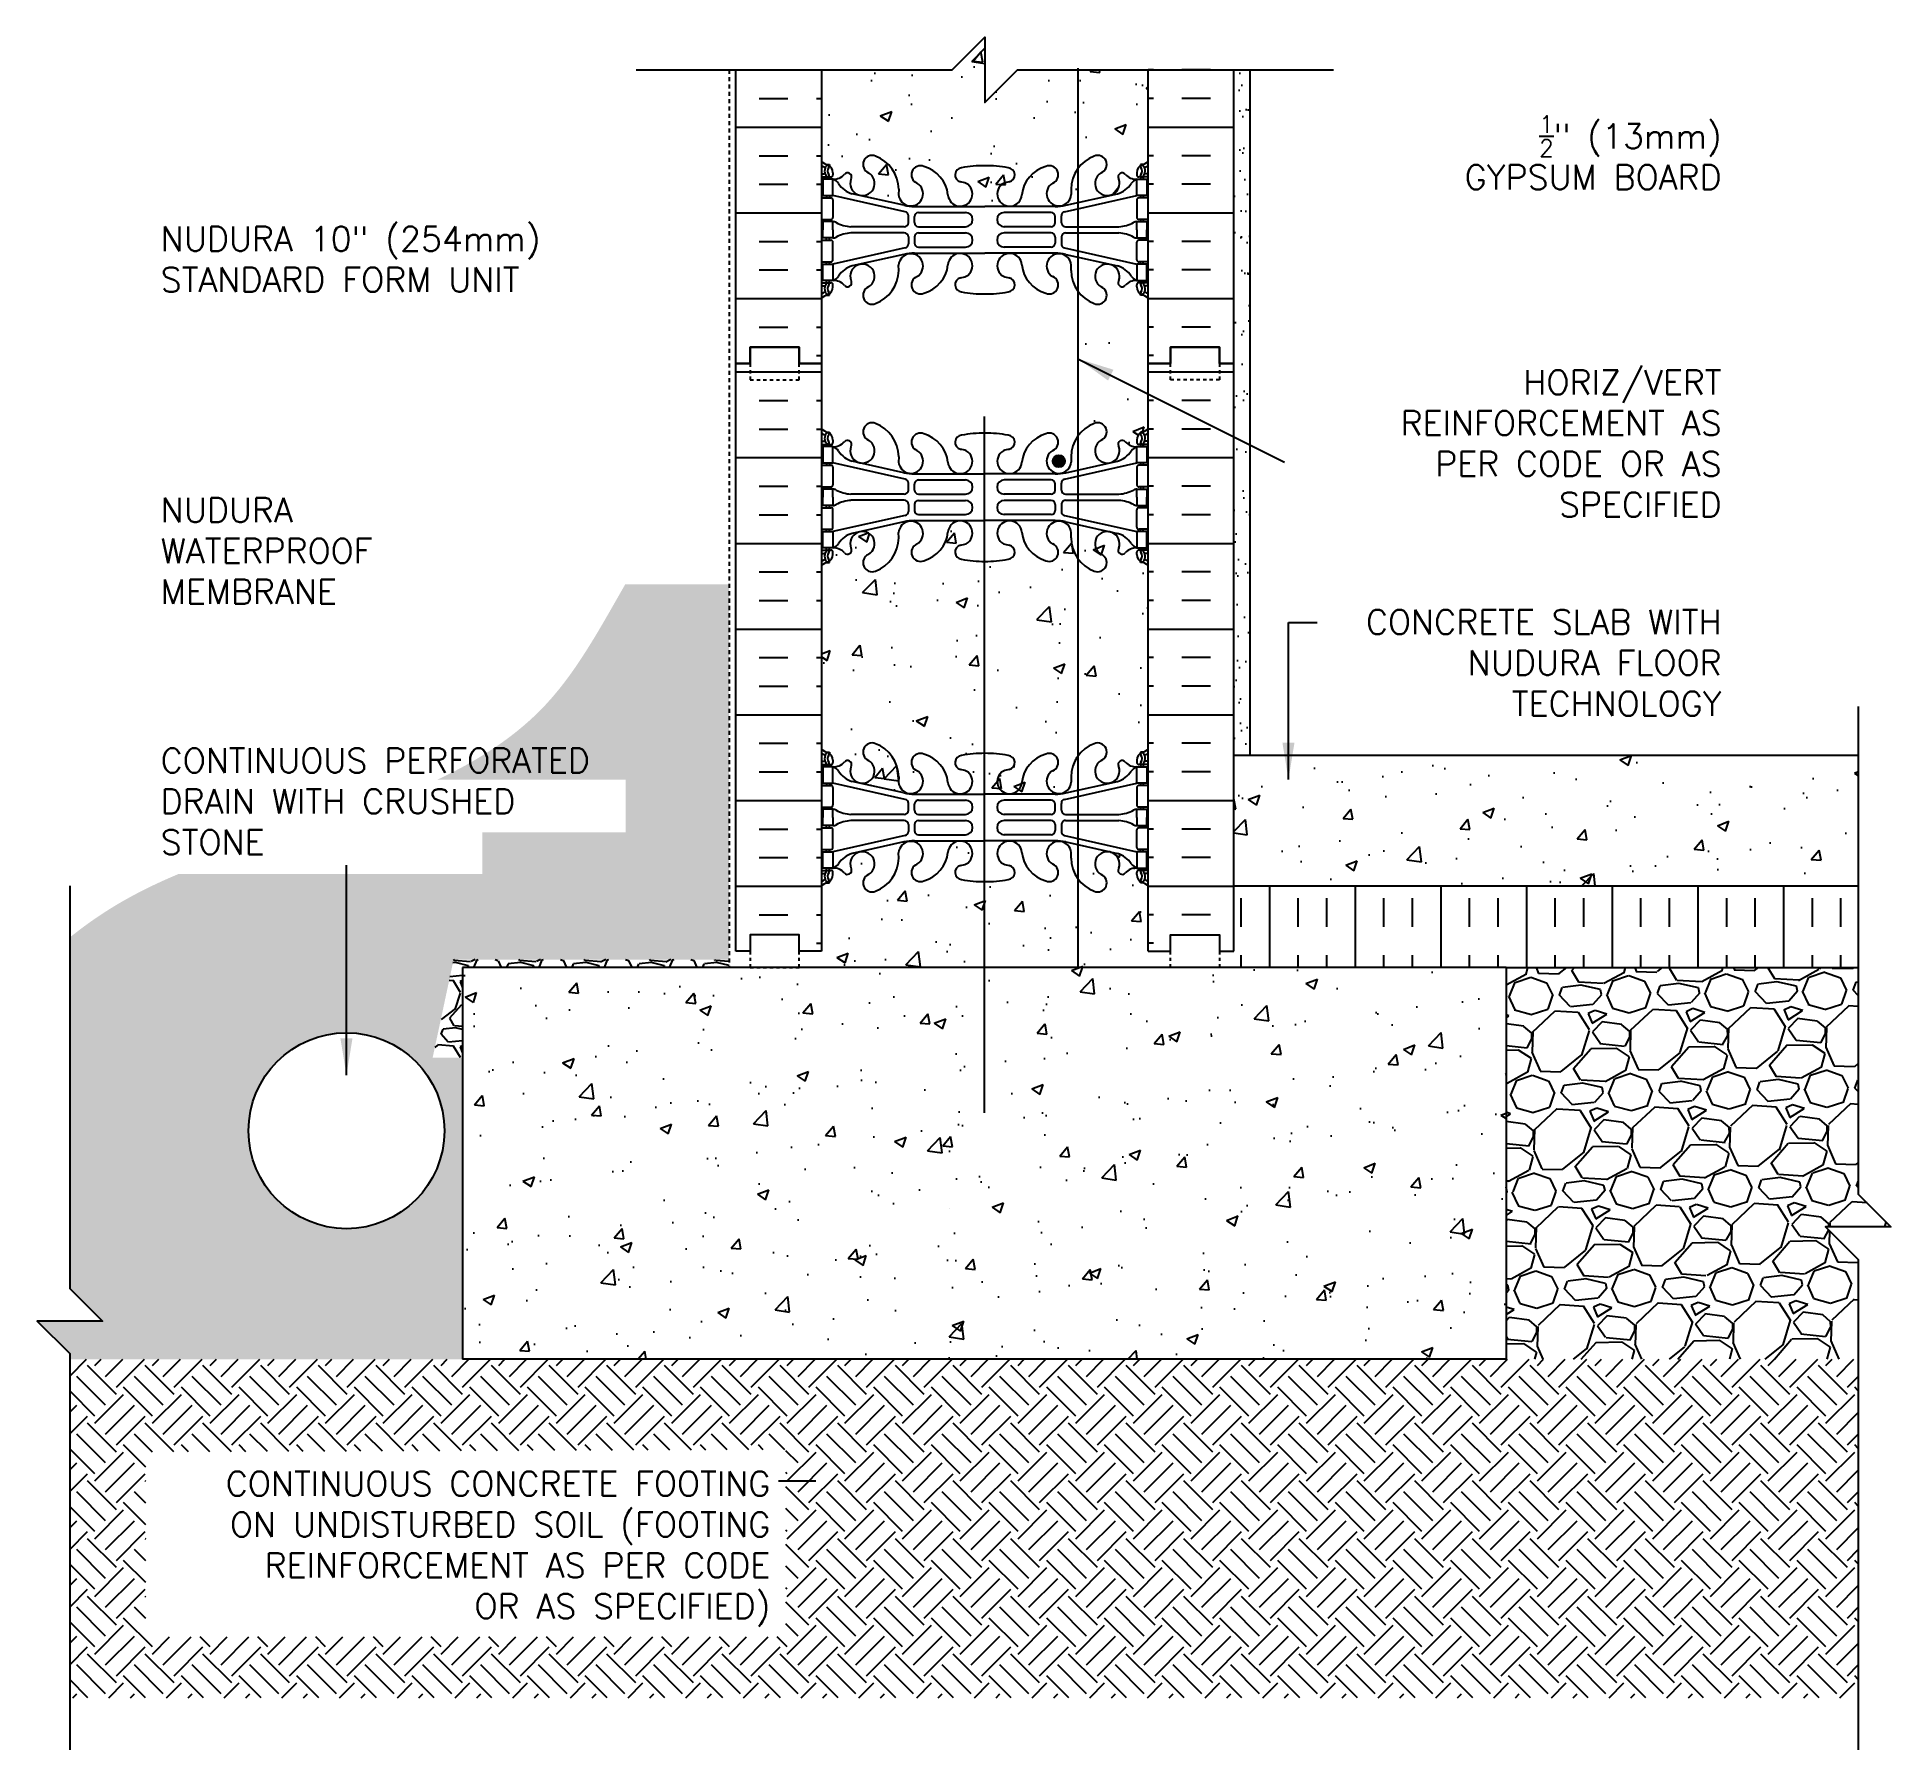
# Model space of a CAD drawing. Header units: inches. Extents: x -37.8 to 19, y 208.1 to 260.6.
import ezdxf

# ---------------------------------------------------------------- set-up
doc = ezdxf.new("R2010")
doc.units = ezdxf.units.IN
doc.header["$LTSCALE"] = 0.5
doc.header["$MEASUREMENT"] = 0
doc.linetypes.add('DASHED2', pattern=[0.375, 0.25, -0.125])
for name, color, linetype in [('HATCH', 12, 'Continuous'), ('line25', 2, 'Continuous'), ('LINE3', 3, 'Continuous'), ('LINE50', 5, 'Continuous'), ('LINE9', 9, 'Continuous'), ('TEXT', 4, 'Continuous'), ('Web_Edge', 9, 'Continuous')]:
    doc.layers.add(name, color=color, linetype=linetype)
doc.styles.add('DIM', font='romans.shx', dxfattribs={"width": 0.7})
doc.styles.add('ROMANS', font='romans')
doc.styles.get("Standard").update_dxf_attribs({"font": 'romans.shx'})
doc.dimstyles.new('ext', dxfattribs={"dimscale": 12, "dimtxt": 0.09375, "dimasz": 0.09375, "dimexe": 0.09375, "dimexo": 0.0625, "dimgap": 0.0625, "dimtad": 0, "dimjust": 1, "dimdec": 1, "dimzin": 3, "dimdsep": 46, "dimlunit": 4, "dimtxsty": 'DIM', "dimcen": 0.09, "dimdle": 0.09375, "dimclrt": 4, "dimadec": 0, "dimazin": 0, "dimtfac": 1, "dimtdec": 1, "dimtmove": 2, "dimatfit": 3, "dimfxl": 0, "dimfrac": 2, "dimtolj": 1, "dimtzin": 0, "dimarcsym": 0})
pattern_1 = [(228.0128, (1.44, 2), (-15.99999646, -18.00000268), [0.269072, -26.638176]), (184.9697, (1.26, 1.8), (24.000002103, 1.999982614), [0.461736, -45.71185]), (132.5104, (0.8, 1.76), (19.999981437, -22.00001735), [0.325576, -32.232064]), (267.2737, (0.02, 1.26), (1.999992035, 40.00000059), [0.420476, -41.627116]), (292.8337, (0, 0.84), (-10.00001981, 23.999992824), [0.41231, -40.818746]), (357.2737, (0.16, 0.46), (-40.00000059, 1.999992035), [0.420476, -41.627116]), (37.6942, (0.58, 0.44), (-26.000014691, -19.99998081), [0.556058, -55.049698]), (72.2553, (1.02, 0.78), (14.000021525, 43.999992462), [0.524976, -51.972642]), (121.4296, (1.18, 1.28), (-16.00001647, 25.999990073), [0.4219, -41.768146]), (175.2364, (0.96, 1.64), (22.00000189, -1.99998307), [0.481664, -23.601526]), (222.3974, (0.48, 1.68), (-24.000014702, -21.999984164), [0.622896, -61.66675]), (138.8141, (2, 1.24), (-14.0000059, 11.99999463), [0.212602, -21.047688]), (171.4692, (1.84, 1.38), (25.99999657, -4.00001582), [0.404474, -40.043022]), (225, (1.44, 1.44), (-2e-16, -2.000001), [0.282842, -2.545584]), (203.1986, (1.3, 1.68), (9.99999946, 4.00000265), [0.152316, -15.07923]), (291.8014, (1.16, 1.62), (-1.9999998, 6.00000055), [0.215406, -10.554924]), (30.9638, (1.24, 1.42), (5.99999604, 4.00000497), [0.349858, -11.312046]), (161.5651, (1.54, 1.6), (4.0000009, -1.9999968), [0.252982, -6.071574]), (16.3895, (0, 1.62), (20.000004397, 5.99998542), [0.3544, -35.08569]), (70.3462, (0.34, 1.72), (-7.999990495, -22.00000427), [0.297322, -29.434816]), (293.1986, (1.54, 2), (-4.00000265, 9.99999946), [0.30463, -14.926916]), (343.6105, (1.66, 1.72), (-20.000004397, 5.99998542), [0.3544, -35.08569]), (339.444, (0, 0.38), (-10.0000037, 3.999992), [0.34176, -16.746248]), (294.7751, (0.32, 0.26), (-9.99998438, 22.00000684), [0.286356, -28.349286]), (66.8014, (1.56, 0), (4.00000265, 9.99999946), [0.30463, -14.926916]), (17.354, (1.68, 0.28), (-26.00000404, -7.999989005), [0.335262, -33.190848]), (69.444, (0.58, 0), (-3.999992, -10.0000037), [0.17088, -16.917128]), (101.3099, (1.44, 0), (-1.99999526, 8.0000015), [0.10198, -10.096058]), (165.9638, (1.42, 0.1), (6.0000011, -1.9999961), [0.41231, -7.8339]), (186.009, (1.02, 0.2), (19.9999995, 1.999998635), [0.3821, -37.827846]), (303.6901, (1.24, 1.24), (-2.0000027, 3.9999991), [0.288444, -6.922658]), (353.1572, (1.4, 1), (33.99999873, -4.000015996), [0.503588, -49.855126]), (60.9454, (1.9, 0.94), (-8.00000005, -14.00000077), [0.205912, -20.385348]), (90, (2, 1.12), (-2, 2), [0.12, -1.88]), (120.2564, (0.98, 0.26), (7.99998977, -14.00000491), [0.277848, -27.50704]), (48.0128, (0.84, 0.5), (15.99999646, 18.00000268), [0.538144, -26.369104]), (0, (1.2, 0.9), (2, 2), [0.52, -1.48]), (325.3048, (1.72, 0.9), (-19.99998852, 14.00001722), [0.316228, -31.306548]), (254.0546, (1.98, 0.72), (-1.99999978, -8.00000025), [0.291204, -14.269016]), (207.646, (1.9, 0.44), (-37.999991614, -20.000015426), [0.47413, -46.938948]), (175.4261, (1.48, 0.22), (-26.000001117, 1.999989602), [0.501598, -49.658148])]
pattern_2 = [(50, (0, 0), (3.5863, -0.31376), [0.375, -4.125]), (355, (0, 0), (-0.693757, 3.76096), [0.3, -3.3]), (100.4514, (0.299, -0.026), (2.892547, 3.4472), [0.3187, -3.50571]), (46.1842, (0, 1), (5.336205, -0.827595), [0.5625, -6.1875]), (96.6356, (0.4447, 0.931), (4.67331, 4.87059), [0.47805, -5.25856]), (351.1842, (0, 1), (4.67331, 4.87059), [0.45, -4.95]), (21, (0.5, 0.75), (2.984535, -2.013094), [0.375, -4.125]), (326, (0.5, 0.75), (1.216577, 3.62575), [0.3, -3.3]), (71.4514, (0.7487, 0.5822), (4.201113, 1.612652), [0.3187, -3.50571]), (37.5, (0, 0), (0.060799, 1.664469), [0, -3.26, 0, -3.35, 0, -3.3125]), (7.5, (0, 0), (1.315348, 1.972059), [0, -1.91, 0, -3.185, 0, -1.2625]), (327.5, (-1.115, 0), (2.669112, -0.1127744), [0, -1.25, 0, -3.9, 0, -5.175]), (317.5, (-1.615, 0), (2.91593, 0.500525), [0, -1.625, 0, -2.59, 0, -3.675])]

msp = doc.modelspace()

# ---------------------------------------------------------------- texts
at = {"layer": 'TEXT', "char_height": 0.75, "style": 'ROMANS'}
for s, insert, width, attachment_point in [('\\A1;{\\H0.7x;\\S1/2;}" (13mm) \\PGYPSUM BOARD', (13.823, 257.026), 11.98734, 6), ('NUDURA 10" (254mm) STANDARD FORM UNIT', (-33.997, 253.756), 14.30365, 4), ('HORIZ/VERT REINFORCEMENT AS PER CODE OR AS SPECIFIED', (13.823, 248.111), 11.98734, 6), ('NUDURA \\PWATERPROOF\\PMEMBRANE', (-33.997, 244.824), 14.30365, 4), ('CONCRETE SLAB WITH NUDURA FLOOR TECHNOLOGY ', (13.823, 241.394), 14.1811, 6), ('CONTINUOUS PERFORATED DRAIN WITH CRUSHED STONE', (-33.997, 237.149), 14.30365, 4)]:
    msp.add_mtext(s, dxfattribs=dict(at, insert=insert, width=width, attachment_point=attachment_point))
at = {"layer": 'TEXT', "insert": (-15.321, 214.247), "char_height": 0.75, "width": 18.6698, "attachment_point": 6}
msp.add_mtext('CONTINUOUS CONCRETE FOOTING ON UNDISTURBED SOIL (FOOTING REINFORCEMENT AS PER CODE OR AS SPECIFIED)', dxfattribs=at)

# ---------------------------------------------------------------- blocks, each defined once
blk = doc.blocks.new('10 web')
at = {"layer": 'Web_Edge'}
for p, q in [((-4.854, 6.903), (-4.764, 6.903)), ((-4.764, 6.903), (-4.764, 6.861)), ((4.854, 6.903), (4.764, 6.903)), ((4.764, 6.903), (4.764, 6.861)), ((-5, 6.624), (-4.922, 6.624)), ((-5, 6.524), (-4.717, 6.524)), ((-4.854, 6.524), (-4.854, 6.454)), ((-4.764, 6.524), (-4.764, 6.454)), ((-4.654, 6.654), (-4.654, 6.586)), ((-4.102, 6.458), (-4.09, 6.479)), ((4.102, 6.458), (4.09, 6.479)), ((4.654, 6.654), (4.654, 6.586)), ((5, 6.524), (4.716, 6.524)), ((4.764, 6.524), (4.764, 6.454)), ((4.854, 6.524), (4.854, 6.454)), ((5, 6.624), (4.922, 6.624)), ((-5, 5.884), (-4.717, 5.884)), ((-4.854, 5.954), (-4.854, 5.884)), ((-4.764, 5.954), (-4.764, 5.884)), ((-2.441, 5.457), (-4.659, 5.954)), ((-4.654, 5.821), (-4.654, 5.286)), ((-2.485, 5.655), (-4.066, 6.008)), ((-2.64, 6.147), (-2.641, 5.983)), ((2.441, 5.457), (4.659, 5.954)), ((2.485, 5.655), (4.066, 6.008)), ((2.64, 6.147), (2.641, 5.983)), ((4.654, 5.821), (4.654, 5.286)), ((5, 5.884), (4.716, 5.884)), ((4.764, 5.954), (4.764, 5.884)), ((4.854, 5.954), (4.854, 5.884)), ((-5, 5.224), (-4.717, 5.224)), ((-4.854, 5.224), (-4.854, 5.154)), ((-4.764, 5.224), (-4.764, 5.154)), ((-2.344, 5.123), (-2.344, 5.335)), ((-2.158, 5.619), (0, 5.619)), ((-2.156, 5.124), (-2.156, 5.308)), ((-2.031, 5.433), (-0.592, 5.433)), ((2.158, 5.619), (0, 5.619)), ((2.031, 5.433), (0.592, 5.433)), ((2.156, 5.124), (2.156, 5.308)), ((2.344, 5.123), (2.344, 5.335)), ((5, 5.224), (4.716, 5.224)), ((4.764, 5.224), (4.764, 5.154)), ((4.854, 5.224), (4.854, 5.154)), ((-5, 4.584), (-4.717, 4.584)), ((-4.854, 4.584), (-4.854, 4.654)), ((-4.764, 4.584), (-4.764, 4.654)), ((-2.469, 4.998), (-4.106, 4.998)), ((-2.469, 4.81), (-4.106, 4.81)), ((-2.344, 4.685), (-2.344, 4.472)), ((-2.156, 4.684), (-2.156, 4.5)), ((-2.031, 4.999), (-0.592, 4.999)), ((-2.031, 4.809), (-0.592, 4.809)), ((2.031, 4.999), (0.592, 4.999)), ((2.031, 4.809), (0.592, 4.809)), ((2.156, 4.684), (2.156, 4.5)), ((2.344, 4.685), (2.344, 4.472)), ((2.469, 4.998), (4.106, 4.998)), ((2.469, 4.81), (4.106, 4.81)), ((5, 4.584), (4.716, 4.584)), ((4.764, 4.584), (4.764, 4.654)), ((4.854, 4.584), (4.854, 4.654)), ((-2.441, 4.35), (-4.659, 3.854)), ((-4.654, 3.986), (-4.654, 4.521)), ((-2.485, 4.152), (-4.066, 3.799)), ((-2.158, 4.188), (0, 4.188)), ((-2.031, 4.375), (-0.592, 4.375)), ((2.158, 4.188), (0, 4.188)), ((2.031, 4.375), (0.592, 4.375)), ((2.441, 4.35), (4.659, 3.854)), ((2.485, 4.152), (4.066, 3.799)), ((4.654, 3.986), (4.654, 4.521)), ((-5, 3.924), (-4.717, 3.924)), ((-4.854, 3.854), (-4.854, 3.924)), ((-4.764, 3.854), (-4.764, 3.924)), ((-2.64, 3.66), (-2.641, 3.825)), ((2.64, 3.66), (2.641, 3.825)), ((5, 3.924), (4.716, 3.924)), ((4.764, 3.854), (4.764, 3.924)), ((4.854, 3.854), (4.854, 3.924)), ((-5, 3.284), (-4.717, 3.284)), ((-5, 3.184), (-4.922, 3.184)), ((-4.854, 3.284), (-4.854, 3.354)), ((-4.854, 2.905), (-4.764, 2.905)), ((-4.764, 3.284), (-4.764, 3.354)), ((-4.764, 2.905), (-4.764, 2.947)), ((-4.654, 3.154), (-4.654, 3.221)), ((-4.102, 3.35), (-4.09, 3.328)), ((4.102, 3.35), (4.09, 3.328)), ((4.654, 3.154), (4.654, 3.221)), ((5, 3.284), (4.716, 3.284)), ((4.764, 3.284), (4.764, 3.354)), ((4.764, 2.905), (4.764, 2.947)), ((4.854, 2.905), (4.764, 2.905)), ((4.854, 3.284), (4.854, 3.354)), ((5, 3.184), (4.922, 3.184)), ((-5, -3.184), (-4.922, -3.184)), ((-5, -3.284), (-4.717, -3.284)), ((-4.854, -2.905), (-4.764, -2.905)), ((-4.854, -3.284), (-4.854, -3.354)), ((-4.764, -2.905), (-4.764, -2.947)), ((-4.764, -3.284), (-4.764, -3.354)), ((-4.654, -3.154), (-4.654, -3.221)), ((-4.102, -3.35), (-4.09, -3.328)), ((4.102, -3.35), (4.09, -3.328)), ((4.654, -3.154), (4.654, -3.221)), ((5, -3.284), (4.716, -3.284)), ((4.854, -2.905), (4.764, -2.905)), ((4.764, -2.905), (4.764, -2.947)), ((4.764, -3.284), (4.764, -3.354)), ((4.854, -3.284), (4.854, -3.354)), ((5, -3.184), (4.922, -3.184)), ((-5, -3.924), (-4.717, -3.924)), ((-4.854, -3.854), (-4.854, -3.924)), ((-4.764, -3.854), (-4.764, -3.924)), ((-2.441, -4.35), (-4.659, -3.854)), ((-2.485, -4.152), (-4.066, -3.799)), ((-2.64, -3.66), (-2.641, -3.825)), ((2.441, -4.35), (4.659, -3.854)), ((2.485, -4.152), (4.066, -3.799)), ((2.64, -3.66), (2.641, -3.825)), ((5, -3.924), (4.716, -3.924)), ((4.764, -3.854), (4.764, -3.924)), ((4.854, -3.854), (4.854, -3.924)), ((-4.654, -3.986), (-4.654, -4.521)), ((-2.344, -4.685), (-2.344, -4.472)), ((-2.158, -4.188), (0, -4.188)), ((-2.156, -4.684), (-2.156, -4.5)), ((-2.031, -4.375), (-0.592, -4.375)), ((2.158, -4.188), (0, -4.188)), ((2.031, -4.375), (0.592, -4.375)), ((2.156, -4.684), (2.156, -4.5)), ((2.344, -4.685), (2.344, -4.472)), ((4.654, -3.986), (4.654, -4.521)), ((-5, -4.584), (-4.717, -4.584)), ((-4.854, -4.584), (-4.854, -4.654)), ((-4.764, -4.584), (-4.764, -4.654)), ((-2.469, -4.81), (-4.106, -4.81)), ((-2.469, -4.998), (-4.106, -4.998)), ((-2.031, -4.809), (-0.592, -4.809)), ((-2.031, -4.999), (-0.592, -4.999)), ((2.031, -4.809), (0.592, -4.809)), ((2.031, -4.999), (0.592, -4.999)), ((2.469, -4.81), (4.106, -4.81)), ((2.469, -4.998), (4.106, -4.998)), ((5, -4.584), (4.716, -4.584)), ((4.764, -4.584), (4.764, -4.654)), ((4.854, -4.584), (4.854, -4.654)), ((-5, -5.224), (-4.717, -5.224)), ((-4.854, -5.224), (-4.854, -5.154)), ((-4.764, -5.224), (-4.764, -5.154)), ((-2.441, -5.457), (-4.659, -5.954)), ((-4.654, -5.821), (-4.654, -5.286)), ((-2.485, -5.655), (-4.066, -6.008)), ((-2.344, -5.123), (-2.344, -5.335)), ((-2.158, -5.619), (0, -5.619)), ((-2.156, -5.124), (-2.156, -5.308)), ((-2.031, -5.433), (-0.592, -5.433)), ((2.158, -5.619), (0, -5.619)), ((2.031, -5.433), (0.592, -5.433)), ((2.156, -5.124), (2.156, -5.308)), ((2.344, -5.123), (2.344, -5.335)), ((2.441, -5.457), (4.659, -5.954)), ((2.485, -5.655), (4.066, -6.008)), ((4.654, -5.821), (4.654, -5.286)), ((5, -5.224), (4.716, -5.224)), ((4.764, -5.224), (4.764, -5.154)), ((4.854, -5.224), (4.854, -5.154)), ((-5, -5.884), (-4.717, -5.884)), ((-4.854, -5.954), (-4.854, -5.884)), ((-4.764, -5.954), (-4.764, -5.884)), ((-2.64, -6.147), (-2.641, -5.983)), ((2.64, -6.147), (2.641, -5.983)), ((5, -5.884), (4.716, -5.884)), ((4.764, -5.954), (4.764, -5.884)), ((4.854, -5.954), (4.854, -5.884)), ((-5, -6.524), (-4.717, -6.524)), ((-5, -6.624), (-4.922, -6.624)), ((-4.854, -6.524), (-4.854, -6.454)), ((-4.764, -6.524), (-4.764, -6.454)), ((-4.654, -6.654), (-4.654, -6.586)), ((-4.102, -6.458), (-4.09, -6.479)), ((4.102, -6.458), (4.09, -6.479)), ((4.654, -6.654), (4.654, -6.586)), ((5, -6.524), (4.716, -6.524)), ((4.764, -6.524), (4.764, -6.454)), ((4.854, -6.524), (4.854, -6.454)), ((5, -6.624), (4.922, -6.624)), ((-4.854, -6.903), (-4.764, -6.903)), ((-4.764, -6.903), (-4.764, -6.861)), ((4.764, -6.903), (4.764, -6.861)), ((4.854, -6.903), (4.764, -6.903))]:
    blk.add_line(p, q, dxfattribs=at)
for points in [[(-4.959, 5.954), (-4.659, 5.954), (-4.659, 6.454), (-4.959, 6.454)], [(4.959, 5.954), (4.659, 5.954), (4.659, 6.454), (4.959, 6.454)], [(-4.959, 3.854), (-4.659, 3.854), (-4.659, 3.354), (-4.959, 3.354)], [(4.959, 3.854), (4.659, 3.854), (4.659, 3.354), (4.959, 3.354)], [(-4.959, -3.854), (-4.659, -3.854), (-4.659, -3.354), (-4.959, -3.354)], [(4.959, -3.854), (4.659, -3.854), (4.659, -3.354), (4.959, -3.354)], [(-4.959, -5.954), (-4.659, -5.954), (-4.659, -6.454), (-4.959, -6.454)], [(4.959, -5.954), (4.659, -5.954), (4.659, -6.454), (4.959, -6.454)]]:
    blk.add_lwpolyline(points, close=True, dxfattribs=at)
for points in [[(-4.659, 4.904), (-4.659, 5.154), (-4.959, 5.154), (-4.959, 4.904)], [(4.659, 4.904), (4.659, 5.154), (4.959, 5.154), (4.959, 4.904)], [(-4.659, 4.904), (-4.659, 4.654), (-4.959, 4.654), (-4.959, 4.904)], [(4.659, 4.904), (4.659, 4.654), (4.959, 4.654), (4.959, 4.904)], [(-4.659, -4.904), (-4.659, -4.654), (-4.959, -4.654), (-4.959, -4.904)], [(-4.659, -4.904), (-4.659, -5.154), (-4.959, -5.154), (-4.959, -4.904)], [(4.659, -4.904), (4.659, -4.654), (4.959, -4.654), (4.959, -4.904)], [(4.659, -4.904), (4.659, -5.154), (4.959, -5.154), (4.959, -4.904)]]:
    blk.add_lwpolyline(points, dxfattribs=at)
for centre, radius, start, end in [((-4.654, 7.361), 0.5, 226.2122, 250.5288), ((-4.654, 7.361), 0.6, 234.7832, 245.0748), ((-4.66, 6.708), 0.25, 140.1145, 222.4609), ((-4.916, 6.798), 0.021, 343.464, 63.9957), ((-4.818, 6.839), 0.045, 321.448, 139.1879), ((-4.904, 6.654), 0.25, 0, 70.5288), ((-3.456, 6.908), 0.277, 67.32, 247.32), ((-3.732, 6.141), 1.092, 0.3332, 69.4825), ((-1.973, 6.591), 0.277, 67.32, 247.32), ((-2.157, 5.854), 1.034, 6.6669, 73.6635), ((-0.017, 3.092), 3.777, 89.7394, 100.6275), ((0.017, 3.092), 3.777, 79.3725, 90.2606), ((2.157, 5.854), 1.034, 106.3365, 173.3331), ((1.973, 6.591), 0.277, 292.68, 112.68), ((3.732, 6.141), 1.092, 110.5175, 179.6668), ((3.456, 6.908), 0.277, 292.68, 112.68), ((4.904, 6.654), 0.25, 109.4712, 180), ((4.818, 6.839), 0.045, 40.8121, 218.552), ((4.654, 7.361), 0.5, 289.4712, 313.7891), ((4.66, 6.708), 0.25, 317.5391, 39.8855), ((4.916, 6.798), 0.021, 116.0043, 196.536), ((4.654, 7.361), 0.6, 294.9252, 305.2168), ((-4.922, 6.643), 0.0196, 269.4032, 15.4901), ((-4.812, 6.57), 0.045, 222.4609, 42.4609), ((-4.66, 6.708), 0.16, 140.0001, 222.4609), ((-4.717, 6.586), 0.0625, 270, 0), ((-4.634, 6.894), 0.441, 266.7976, 318.9873), ((-4.781, 6.111), 0.364, 34.9775, 70.3387), ((-3.858, 6.722), 0.743, 212.7919, 253.8107), ((-4.207, 6.523), 0.125, 339.6243, 138.9873), ((-3.75, 6.327), 0.375, 159.6243, 60.0685), ((-2.267, 6.01), 0.375, 184.2448, 60.0685), ((-0.756, 6.002), 0.375, 184.2448, 60.0685), ((-0.694, 6.586), 0.22, 95.1835, 255.7396), ((-0.863, 5.546), 0.834, 69.3729, 82.1063), ((0.756, 6.002), 0.375, 119.9315, 355.7552), ((0.863, 5.546), 0.834, 97.8937, 110.6271), ((0.694, 6.586), 0.22, 284.2604, 84.8165), ((2.267, 6.01), 0.375, 119.9315, 355.7552), ((3.75, 6.327), 0.375, 119.9315, 20.3757), ((3.858, 6.722), 0.743, 286.1893, 327.2081), ((4.207, 6.523), 0.125, 41.0127, 200.3757), ((4.634, 6.894), 0.441, 221.0127, 273.2024), ((4.781, 6.111), 0.364, 109.6613, 145.0225), ((4.716, 6.586), 0.0625, 180, 270), ((4.812, 6.57), 0.045, 137.5391, 317.5391), ((4.66, 6.708), 0.16, 317.5391, 39.9999), ((4.922, 6.643), 0.0196, 164.5099, 270.5968), ((-4.717, 5.821), 0.0625, 0, 90), ((4.716, 5.821), 0.0625, 90, 180), ((-4.717, 5.286), 0.0625, 270, 0), ((-4.663, 4.935), 0.219, 60.4937, 88.92), ((-4.018, 6.165), 1.17, 242.6365, 265.6505), ((-2.158, 7.119), 1.5, 257.4135, 270), ((-2.469, 5.123), 0.125, 270, 0), ((-2.469, 5.335), 0.125, 0, 77.3767), ((-2.031, 5.308), 0.125, 90, 180), ((-2.031, 5.124), 0.125, 180, 270), ((-0.592, 5.216), 0.217, 270, 90), ((0.592, 5.216), 0.217, 90, 270), ((2.031, 5.308), 0.125, 0, 90), ((2.031, 5.124), 0.125, 270, 360), ((2.158, 7.119), 1.5, 270, 282.5865), ((2.469, 5.335), 0.125, 102.6233, 180), ((2.469, 5.123), 0.125, 180, 270), ((4.018, 6.165), 1.17, 274.3495, 297.3635), ((4.663, 4.935), 0.219, 91.08, 119.5063), ((4.716, 5.286), 0.0625, 180, 270), ((-4.717, 4.521), 0.0625, 0, 90), ((-4.663, 4.873), 0.219, 271.08, 299.5063), ((-4.018, 3.643), 1.17, 94.3495, 117.3635), ((-2.469, 4.685), 0.125, 0, 90), ((-2.031, 4.684), 0.125, 90, 180), ((-0.592, 4.592), 0.217, 270, 90), ((0.592, 4.592), 0.217, 90, 270), ((2.031, 4.684), 0.125, 0, 90), ((2.469, 4.685), 0.125, 90, 180), ((4.018, 3.643), 1.17, 62.6365, 85.6505), ((4.663, 4.873), 0.219, 240.4937, 268.92), ((4.716, 4.521), 0.0625, 90, 180), ((-4.717, 3.986), 0.0625, 270, 0), ((-2.267, 3.797), 0.375, 299.9315, 175.7552), ((-2.158, 2.688), 1.5, 90, 102.5865), ((-2.469, 4.472), 0.125, 282.6233, 0), ((-2.031, 4.5), 0.125, 180, 270), ((-0.756, 3.806), 0.375, 299.9315, 175.7552), ((0.756, 3.806), 0.375, 4.2448, 240.0685), ((2.267, 3.797), 0.375, 4.2448, 240.0685), ((2.031, 4.5), 0.125, 270, 0), ((2.158, 2.688), 1.5, 77.4135, 90), ((2.469, 4.472), 0.125, 180, 257.3767), ((4.716, 3.986), 0.0625, 180, 270), ((-4.781, 3.696), 0.364, 289.6613, 325.0225), ((-3.858, 3.085), 0.743, 106.1893, 147.2081), ((-3.75, 3.48), 0.375, 299.9315, 200.3757), ((-3.732, 3.667), 1.092, 290.5175, 359.6668), ((-1.973, 3.217), 0.277, 112.68, 292.68), ((-2.157, 3.954), 1.034, 286.3365, 353.3331), ((-0.694, 3.222), 0.22, 104.2604, 264.8165), ((-0.863, 4.262), 0.834, 277.8937, 290.6271), ((0.863, 4.262), 0.834, 249.3729, 262.1063), ((0.694, 3.222), 0.22, 275.1835, 75.7396), ((2.157, 3.954), 1.034, 186.6669, 253.6635), ((1.973, 3.217), 0.277, 247.32, 67.32), ((3.732, 3.667), 1.092, 180.3332, 249.4825), ((3.75, 3.48), 0.375, 339.6243, 240.0685), ((3.858, 3.085), 0.743, 32.7919, 73.8107), ((4.781, 3.696), 0.364, 214.9775, 250.3387), ((-4.654, 2.447), 0.6, 114.9252, 125.2158), ((-4.654, 2.447), 0.5, 109.4712, 133.7878), ((-4.922, 3.164), 0.0196, 344.5099, 90.5968), ((-4.66, 3.099), 0.25, 137.5391, 219.8855), ((-4.916, 3.01), 0.021, 296.0043, 16.536), ((-4.818, 2.968), 0.045, 220.8121, 38.552), ((-4.812, 3.238), 0.045, 317.5391, 137.5391), ((-4.904, 3.154), 0.25, 289.4712, 360), ((-4.66, 3.099), 0.16, 137.5391, 219.9999), ((-4.717, 3.221), 0.0625, 360, 90), ((-4.634, 2.913), 0.441, 41.0127, 93.2024), ((-4.207, 3.285), 0.125, 221.0127, 20.3757), ((-3.456, 2.9), 0.277, 112.68, 292.68), ((-0.017, 6.716), 3.777, 259.3725, 270.2606), ((0.017, 6.716), 3.777, 269.7394, 280.6275), ((3.456, 2.9), 0.277, 247.32, 67.32), ((4.207, 3.285), 0.125, 159.6243, 318.9873), ((4.634, 2.913), 0.441, 86.7976, 138.9873), ((4.716, 3.221), 0.0625, 90, 180), ((4.904, 3.154), 0.25, 180, 250.5288), ((4.812, 3.238), 0.045, 42.4609, 222.4609), ((4.818, 2.968), 0.045, 141.448, 319.1879), ((4.66, 3.099), 0.16, 320.0001, 42.4609), ((4.654, 2.447), 0.5, 46.2109, 70.5288), ((4.66, 3.099), 0.25, 320.1145, 42.4609), ((4.916, 3.01), 0.021, 163.464, 243.9957), ((4.922, 3.164), 0.0196, 89.4032, 195.4901), ((4.654, 2.447), 0.6, 54.7832, 65.0748), ((-4.654, -2.447), 0.5, 226.2122, 250.5288), ((-3.456, -2.9), 0.277, 67.32, 247.32), ((-3.732, -3.667), 1.092, 0.3332, 69.4825), ((3.732, -3.667), 1.092, 110.5175, 179.6668), ((3.456, -2.9), 0.277, 292.68, 112.68), ((4.654, -2.447), 0.5, 289.4712, 313.7891), ((-4.654, -2.447), 0.6, 234.7842, 245.0748), ((-4.922, -3.164), 0.0196, 269.4032, 15.4901), ((-4.66, -3.099), 0.25, 140.1145, 222.4609), ((-4.916, -3.01), 0.021, 343.464, 63.9957), ((-4.818, -2.968), 0.045, 321.448, 139.1879), ((-4.812, -3.238), 0.045, 222.4609, 42.4609), ((-4.904, -3.154), 0.25, 0, 70.5288), ((-4.66, -3.099), 0.16, 140.0001, 222.4609), ((-4.717, -3.221), 0.0625, 270, 0), ((-4.634, -2.913), 0.441, 266.7976, 318.9873), ((-4.781, -3.696), 0.364, 34.9775, 70.3387), ((-4.207, -3.285), 0.125, 339.6243, 138.9873), ((-3.75, -3.48), 0.375, 159.6243, 60.0685), ((-1.973, -3.217), 0.277, 67.32, 247.32), ((-2.157, -3.954), 1.034, 6.6669, 73.6635), ((-0.694, -3.222), 0.22, 95.1835, 255.7396), ((-0.017, -6.716), 3.777, 89.7394, 100.6275), ((0.017, -6.716), 3.777, 79.3725, 90.2606), ((0.694, -3.222), 0.22, 284.2604, 84.8165), ((2.157, -3.954), 1.034, 106.3365, 173.3331), ((1.973, -3.217), 0.277, 292.68, 112.68), ((3.75, -3.48), 0.375, 119.9315, 20.3757), ((4.207, -3.285), 0.125, 41.0127, 200.3757), ((4.634, -2.913), 0.441, 221.0127, 273.2024), ((4.781, -3.696), 0.364, 109.6613, 145.0225), ((4.904, -3.154), 0.25, 109.4712, 180), ((4.716, -3.221), 0.0625, 180, 270), ((4.812, -3.238), 0.045, 137.5391, 317.5391), ((4.818, -2.968), 0.045, 40.8121, 218.552), ((4.66, -3.099), 0.16, 317.5391, 39.9999), ((4.66, -3.099), 0.25, 317.5391, 39.8855), ((4.916, -3.01), 0.021, 116.0043, 196.536), ((4.922, -3.164), 0.0196, 164.5099, 270.5968), ((4.654, -2.447), 0.6, 294.9252, 305.2168), ((-4.717, -3.986), 0.0625, 0, 90), ((-3.858, -3.085), 0.743, 212.7919, 253.8107), ((-2.267, -3.797), 0.375, 184.2448, 60.0685), ((-0.756, -3.806), 0.375, 184.2448, 60.0685), ((-0.863, -4.262), 0.834, 69.3729, 82.1063), ((0.756, -3.806), 0.375, 119.9315, 355.7552), ((0.863, -4.262), 0.834, 97.8937, 110.6271), ((2.267, -3.797), 0.375, 119.9315, 355.7552), ((3.858, -3.085), 0.743, 286.1893, 327.2081), ((4.716, -3.986), 0.0625, 90, 180), ((-4.717, -4.521), 0.0625, 270, 0), ((-2.158, -2.688), 1.5, 257.4135, 270), ((-2.469, -4.472), 0.125, 0, 77.3767), ((-2.031, -4.5), 0.125, 90, 180), ((-0.592, -4.592), 0.217, 270, 90), ((0.592, -4.592), 0.217, 90, 270), ((2.031, -4.5), 0.125, 0, 90), ((2.158, -2.688), 1.5, 270, 282.5865), ((2.469, -4.472), 0.125, 102.6233, 180), ((4.716, -4.521), 0.0625, 180, 270), ((-4.663, -4.873), 0.219, 60.4937, 88.92), ((-4.018, -3.643), 1.17, 242.6365, 265.6505), ((-4.018, -6.165), 1.17, 94.3495, 117.3635), ((-2.469, -4.685), 0.125, 270, 0), ((-2.469, -5.123), 0.125, 0, 90), ((-2.031, -4.684), 0.125, 180, 270), ((-2.031, -5.124), 0.125, 90, 180), ((-0.592, -5.216), 0.217, 270, 90), ((0.592, -5.216), 0.217, 90, 270), ((2.031, -4.684), 0.125, 270, 360), ((2.031, -5.124), 0.125, 0, 90), ((2.469, -4.685), 0.125, 180, 270), ((2.469, -5.123), 0.125, 90, 180), ((4.018, -3.643), 1.17, 274.3495, 297.3635), ((4.018, -6.165), 1.17, 62.6365, 85.6505), ((4.663, -4.873), 0.219, 91.08, 119.5063), ((-4.717, -5.286), 0.0625, 0, 90), ((-4.663, -4.935), 0.219, 271.08, 299.5063), ((-2.267, -6.01), 0.375, 299.9315, 175.7552), ((-2.158, -7.119), 1.5, 90, 102.5865), ((-2.469, -5.335), 0.125, 282.6233, 0), ((-2.031, -5.308), 0.125, 180, 270), ((-0.756, -6.002), 0.375, 299.9315, 175.7552), ((0.756, -6.002), 0.375, 4.2448, 240.0685), ((2.267, -6.01), 0.375, 4.2448, 240.0685), ((2.031, -5.308), 0.125, 270, 0), ((2.158, -7.119), 1.5, 77.4135, 90), ((2.469, -5.335), 0.125, 180, 257.3767), ((4.663, -4.935), 0.219, 240.4937, 268.92), ((4.716, -5.286), 0.0625, 90, 180), ((-4.717, -5.821), 0.0625, 270, 0), ((-3.858, -6.722), 0.743, 106.1893, 147.2081), ((-3.75, -6.327), 0.375, 299.9315, 200.3757), ((-3.732, -6.141), 1.092, 290.5175, 359.6668), ((-2.157, -5.854), 1.034, 286.3365, 353.3331), ((2.157, -5.854), 1.034, 186.6669, 253.6635), ((3.732, -6.141), 1.092, 180.3332, 249.4825), ((3.75, -6.327), 0.375, 339.6243, 240.0685), ((3.858, -6.722), 0.743, 32.7919, 73.8107), ((4.716, -5.821), 0.0625, 180, 270), ((-4.922, -6.643), 0.0196, 344.5099, 90.5968), ((-4.66, -6.708), 0.25, 137.5391, 219.8855), ((-4.916, -6.798), 0.021, 296.0043, 16.536), ((-4.818, -6.839), 0.045, 220.8121, 38.552), ((-4.812, -6.57), 0.045, 317.5391, 137.5391), ((-4.904, -6.654), 0.25, 289.4712, 360), ((-4.66, -6.708), 0.16, 137.5391, 219.9999), ((-4.717, -6.586), 0.0625, 360, 90), ((-4.781, -6.111), 0.364, 289.6613, 325.0225), ((-4.634, -6.894), 0.441, 41.0127, 93.2024), ((-4.207, -6.523), 0.125, 221.0127, 20.3757), ((-3.456, -6.908), 0.277, 112.68, 292.68), ((-1.973, -6.591), 0.277, 112.68, 292.68), ((-0.694, -6.586), 0.22, 104.2604, 264.8165), ((-0.863, -5.546), 0.834, 277.8937, 290.6271), ((-0.017, -3.092), 3.777, 259.3725, 270.2606), ((0.017, -3.092), 3.777, 269.7394, 280.6275), ((0.863, -5.546), 0.834, 249.3729, 262.1063), ((0.694, -6.586), 0.22, 275.1835, 75.7396), ((1.973, -6.591), 0.277, 247.32, 67.32), ((3.456, -6.908), 0.277, 247.32, 67.32), ((4.207, -6.523), 0.125, 159.6243, 318.9873), ((4.634, -6.894), 0.441, 86.7976, 138.9873), ((4.781, -6.111), 0.364, 214.9775, 250.3387), ((4.716, -6.586), 0.0625, 90, 180), ((4.904, -6.654), 0.25, 180, 250.5288), ((4.812, -6.57), 0.045, 42.4609, 222.4609), ((4.818, -6.839), 0.045, 141.448, 319.1879), ((4.66, -6.708), 0.16, 320.0001, 42.4609), ((4.66, -6.708), 0.25, 320.1145, 42.4609), ((4.916, -6.798), 0.021, 163.464, 243.9957), ((4.922, -6.643), 0.0196, 89.4032, 195.4901), ((-4.654, -7.361), 0.6, 114.9252, 125.2168), ((-4.654, -7.361), 0.5, 109.4712, 133.7878), ((4.654, -7.361), 0.5, 46.2109, 70.5288), ((4.654, -7.361), 0.6, 54.7832, 65.0748)]:
    blk.add_arc(centre, radius, start, end, dxfattribs=at)
for points in [[(-2.156, 5.129), (-2.156, 5.303)], [(2.156, 5.129), (2.156, 5.303)], [(-2.156, 4.679), (-2.156, 4.505)], [(2.156, 4.679), (2.156, 4.505)], [(-2.156, -4.679), (-2.156, -4.505)], [(2.156, -4.679), (2.156, -4.505)], [(-2.156, -5.129), (-2.156, -5.303)], [(2.156, -5.129), (2.156, -5.303)]]:
    blk.add_open_spline(points, degree=1, dxfattribs=at)

# ---------------------------------------------------------------- hatches: boundary and pattern name
h = msp.add_hatch()
h.set_pattern_fill('EARTH', color=12, scale=5, angle=45, style=0)
h.paths.add_polyline_path([(-36.785, 220.06), (-36.785, 209.691), (18.009, 209.691), (18.009, 220.06)])
h.paths.add_polyline_path([(-14.848, 217.289), (-14.848, 211.553), (-34.452, 211.553), (-34.452, 217.217)], flags=16)
at = {"layer": 'HATCH'}
h = msp.add_hatch(dxfattribs=at)
h.set_pattern_fill('AR-CONC', color=256, scale=0.5, style=0)
h.set_pattern_definition(pattern_2)
h.paths.add_polyline_path([(-5.899, 259.56), (-7.749, 259.56), (-8.749, 258.56), (-8.749, 260.56), (-9.749, 259.56), (-13.749, 259.56), (-13.749, 256.752, 0.088416), (-13.603, 256.655), (-13.513, 256.655), (-13.513, 256.613, -0.249069), (-13.403, 256.406), (-13.403, 256.338, -0.414214), (-13.466, 256.276), (-13.513, 256.276), (-13.513, 256.206), (-13.408, 256.206, -0.155529), (-13.232, 256.072, 0.180914), (-12.815, 255.76), (-11.234, 255.408, 0.054974), (-10.907, 255.371), (-8.749, 255.371), (-6.591, 255.371, 0.054974), (-6.264, 255.408), (-5.899, 255.489), (-5.899, 256.537, 0.157432), (-6.109, 255.9), (-6.108, 255.735, -1.661382), (-6.669, 256.087, 0.998369), (-6.882, 256.599, 0.000816), (-6.883, 256.598, 0.30095), (-7.619, 255.726, -1.661382), (-8.18, 256.079, -0.055617), (-8.001, 256.124, 0.843243), (-8.035, 256.557, 0.047544), (-8.749, 256.621, 0.047544), (-9.463, 256.557, 0.843243), (-9.497, 256.124, -0.055617), (-9.318, 256.079, -1.661382), (-9.879, 255.726, 0.30095), (-10.615, 256.598, 1.001683), (-10.828, 256.087, -0.000841), (-10.829, 256.087, -1.661382), (-11.39, 255.735), (-11.389, 255.9, 0.311223), (-12.098, 256.916, 1.001569), (-12.311, 256.404, -1.001569), (-12.098, 256.916, -0.311223), (-11.389, 255.9), (-11.39, 255.735, 1.661382), (-10.829, 256.087, -1), (-10.615, 256.598, -0.30095), (-9.879, 255.726, 1.661382), (-9.318, 256.079, 0.055617), (-9.497, 256.124, -0.843243), (-9.463, 256.557, -0.047544), (-8.749, 256.621, -0.047544), (-8.035, 256.557, -0.843243), (-8.001, 256.124, 0.055617), (-8.18, 256.079, 1.661382), (-7.619, 255.726, -0.30095), (-6.883, 256.598, -1), (-6.669, 256.087, 1.661382), (-6.108, 255.735), (-6.109, 255.9, -0.157432), (-5.899, 256.537)])
h = msp.add_hatch(dxfattribs=at)
h.set_pattern_fill('INSUL', color=256, scale=7, style=0)
h.set_pattern_definition([(0, (-2939.9107, -146.4498), (0, 2.625), []), (0, (-2939.9107, -145.5748), (0, 2.625), [0.875, -0.875]), (0, (-2939.9107, -144.6998), (0, 2.625), [0.875, -0.875])])
h.paths.add_polyline_path([(-13.749, 259.56), (-16.374, 259.56), (-16.374, 250.56), (-15.937, 250.56), (-15.937, 251.06), (-14.437, 251.06), (-14.437, 250.56), (-13.749, 250.56)])
h = msp.add_hatch(dxfattribs=at)
h.set_pattern_fill('AR-CONC', color=256, scale=0.5, style=0)
h.set_pattern_definition(pattern_2)
h.paths.add_polyline_path([(-3.749, 259.56), (-5.899, 259.56), (-5.899, 256.537, -0.146608), (-5.4, 256.916, -1), (-5.186, 256.404, 2.155404), (-4.648, 256.21), (-4.659, 256.231, -0.8344), (-4.448, 256.357, -0.000004), (-4.448, 256.357, 0.23174), (-4.09, 256.206), (-3.985, 256.206), (-3.985, 256.276), (-4.033, 256.276, -0.414214), (-4.095, 256.338), (-4.095, 256.406, -0.249069), (-3.985, 256.613), (-3.985, 256.655), (-3.895, 256.655, 0.08841), (-3.749, 256.752)])
h = msp.add_hatch(dxfattribs=at)
h.set_pattern_fill('INSUL', color=256, scale=7, style=0)
h.set_pattern_definition([(180, (2922.4125, -146.4498), (0, 2.625), []), (180, (2922.4125, -145.5748), (0, 2.625), [0.875, -0.875]), (180, (2922.4125, -144.6998), (0, 2.625), [0.875, -0.875])])
h.paths.add_polyline_path([(-1.124, 259.56), (-3.749, 259.56), (-3.749, 250.56), (-3.062, 250.56), (-3.062, 251.06), (-1.562, 251.06), (-1.562, 250.56), (-1.124, 250.56)])
h = msp.add_hatch(dxfattribs=at)
h.set_pattern_fill('AR-SAND', color=256, scale=0.5, style=0)
h.set_pattern_definition([(37.5, (15.72745, 233.3097), (-0.031497, 0.963412), [0, -0.76, 0, -0.85, 0, -0.8125]), (7.5, (15.7275, 233.3097), (0.88489, 1.411073), [0, -0.41, 0, -0.685, 0, -0.2625]), (327.5, (15.11245, 233.3097), (1.55707, 0.00283), [0, -0.25, 0, -0.9, 0, -1.175]), (317.5, (15.1125, 233.3097), (1.503063, 0.43884), [0, -0.125, 0, -0.59, 0, -0.675])])
h.paths.add_polyline_path([(-0.624, 251.723), (-1.124, 251.723), (-1.124, 250.56), (-1.124, 247.521), (-0.624, 247.521)])
h.paths.add_polyline_path([(-0.624, 259.56), (-1.124, 259.56), (-1.124, 251.723), (-0.624, 251.723)])
h.paths.add_polyline_path([(-1.124, 238.56), (-0.624, 238.56), (-0.624, 247.521), (-1.124, 247.521)])
h = msp.add_hatch(dxfattribs=at)
h.set_pattern_fill('AR-CONC', color=256, scale=0.5, style=0)
h.paths.add_polyline_path([(-3.749, 250.518), (-4.819, 251.345), (-5.899, 252.01), (-5.899, 248.344, -0.146608), (-5.4, 248.723, -1), (-5.186, 248.212, 0.608108), (-5.157, 247.547), (-4.954, 247.544), (-4.848, 247.544, 0.396788), (-4.648, 248.018), (-4.659, 248.039, -0.8344), (-4.448, 248.165, -0.000004), (-4.448, 248.165, 0.23174), (-4.09, 248.014), (-3.985, 248.014), (-3.985, 248.084), (-4.033, 248.084, -0.414214), (-4.095, 248.146), (-4.095, 248.214, -0.249069), (-3.985, 248.421), (-3.985, 248.462), (-3.895, 248.462, 0.08841), (-3.749, 248.56)])
h = msp.add_hatch(dxfattribs=at)
h.set_pattern_fill('INSUL', color=256, scale=7, style=0)
h.set_pattern_definition([(0, (-2939.9107, -164.4498), (0, 2.625), []), (0, (-2939.9107, -163.5748), (0, 2.625), [0.875, -0.875]), (0, (-2939.9107, -162.6998), (0, 2.625), [0.875, -0.875])])
h.paths.add_polyline_path([(-16.374, 232.56), (-15.937, 232.56), (-15.937, 233.06), (-14.437, 233.06), (-14.437, 232.56), (-13.749, 232.56), (-13.749, 250.56), (-14.437, 250.56), (-14.437, 251.06), (-15.937, 251.06), (-15.937, 250.56), (-16.374, 250.56)])
h = msp.add_hatch(dxfattribs=at)
h.set_pattern_fill('INSUL', color=256, scale=7, style=0)
h.set_pattern_definition([(180, (2922.4125, -164.4498), (0, 2.625), []), (180, (2922.4125, -163.5748), (0, 2.625), [0.875, -0.875]), (180, (2922.4125, -162.6998), (0, 2.625), [0.875, -0.875])])
h.paths.add_polyline_path([(-1.124, 232.56), (-1.562, 232.56), (-1.562, 233.06), (-3.062, 233.06), (-3.062, 232.56), (-3.749, 232.56), (-3.749, 250.56), (-3.062, 250.56), (-3.062, 251.06), (-1.562, 251.06), (-1.562, 250.56), (-1.124, 250.56)])
h = msp.add_hatch(dxfattribs=at)
h.set_pattern_fill('AR-CONC', color=256, scale=0.5, style=0)
h.paths.add_polyline_path([(-5.899, 244.583, -0.157432), (-6.109, 245.22), (-6.108, 245.385, 1.661382), (-6.669, 245.032, -1), (-6.883, 244.521, -0.30095), (-7.619, 245.393, 1.661382), (-8.18, 245.041, 0.055617), (-8.001, 244.995, -0.843243), (-8.035, 244.563, -0.047544), (-8.749, 244.498, -0.047544), (-9.463, 244.563, -0.843243), (-9.497, 244.995, 0.055617), (-9.318, 245.041, 1.661382), (-9.879, 245.393, -0.30095), (-10.615, 244.521, -1), (-10.829, 245.032, 1.661382), (-11.39, 245.385), (-11.389, 245.22, -0.311223), (-12.098, 244.204, -1), (-12.312, 244.715, 2.155404), (-12.851, 244.909), (-12.839, 244.888, -0.8344), (-13.05, 244.763, -0.000004), (-13.05, 244.763, 0.23174), (-13.408, 244.914), (-13.513, 244.914), (-13.513, 244.844), (-13.466, 244.844, -0.414214), (-13.403, 244.781), (-13.403, 244.714, -0.249069), (-13.513, 244.506), (-13.513, 244.465), (-13.603, 244.465, 0.088416), (-13.749, 244.367), (-13.749, 238.752, 0.088416), (-13.603, 238.655), (-13.513, 238.655), (-13.513, 238.613, -0.249069), (-13.403, 238.406), (-13.403, 238.338, -0.414214), (-13.466, 238.276), (-13.513, 238.276), (-13.513, 238.206), (-13.408, 238.206, -0.155529), (-13.232, 238.072, 0.180914), (-12.815, 237.76), (-11.234, 237.408, 0.054974), (-10.907, 237.371), (-8.749, 237.371), (-7.201, 237.371), (-7.201, 238.442, 0.209265), (-7.619, 237.726, -1.661382), (-8.18, 238.079, -0.055617), (-8.001, 238.124, 0.843243), (-8.035, 238.557, 0.047544), (-8.749, 238.621, 0.047544), (-9.463, 238.557, 0.843243), (-9.497, 238.124, -0.055617), (-9.318, 238.079, -1.661382), (-9.879, 237.726, 0.30095), (-10.615, 238.598, 1.000316), (-10.829, 238.087, -0.000158), (-10.829, 238.087, -1.661382), (-11.39, 237.735), (-11.389, 237.9, 0.311223), (-12.098, 238.916, 0.999052), (-12.312, 238.405, -0.999052), (-12.098, 238.916, -0.311223), (-11.389, 237.9), (-11.39, 237.735, 1.661382), (-10.829, 238.087, -1), (-10.615, 238.598, -0.30095), (-9.879, 237.726, 1.661382), (-9.318, 238.079, 0.055617), (-9.497, 238.124, -0.843243), (-9.463, 238.557, -0.047544), (-8.749, 238.621, -0.047544), (-8.035, 238.557, -0.843243), (-8.001, 238.124, 0.055617), (-8.18, 238.079, 1.661382), (-7.619, 237.726, -0.30095), (-6.883, 238.598, -1), (-6.669, 238.087, 1.661382), (-6.108, 237.735), (-6.109, 237.9, -0.157432), (-5.899, 238.537)])
h = msp.add_hatch(dxfattribs=at)
h.set_pattern_fill('AR-CONC', color=256, scale=0.5, style=0)
h.paths.add_polyline_path([(-3.749, 244.367, 0.08841), (-3.895, 244.465), (-3.985, 244.465), (-3.985, 244.506, -0.249069), (-4.095, 244.714), (-4.095, 244.781, -0.414214), (-4.033, 244.844), (-3.985, 244.844), (-3.985, 244.914), (-4.09, 244.914, -0.155529), (-4.266, 245.048, 0.180914), (-4.683, 245.359), (-5.899, 245.63), (-5.899, 244.583, 0.146608), (-5.4, 244.204, 0.999052), (-5.186, 244.715, -0.999052), (-5.4, 244.204, -0.146608), (-5.899, 244.583), (-5.899, 238.537, -0.146608), (-5.4, 238.916, -1), (-5.186, 238.404, 2.155404), (-4.648, 238.21), (-4.659, 238.231, -0.8344), (-4.448, 238.357, -0.000004), (-4.448, 238.357, 0.23174), (-4.09, 238.206), (-3.985, 238.206), (-3.985, 238.276), (-4.033, 238.276, -0.414214), (-4.095, 238.338), (-4.095, 238.406, -0.249069), (-3.985, 238.613), (-3.985, 238.655), (-3.895, 238.655, 0.08841), (-3.749, 238.752)])
h = msp.add_hatch(dxfattribs=at)
h.set_pattern_fill('GRAVEL', color=256, scale=2, style=0)
h.set_pattern_definition(pattern_1)
edge = h.paths.add_edge_path(flags=16)
edge.add_arc((-28.307, 227.06), 3, 0, 360)
h.paths.add_polyline_path([(-36.785, 220.232), (-36.785, 220.06), (-24.749, 220.06), (-24.749, 229.3), (-25.666, 229.3), (-25.023, 232.305), (-16.585, 232.305), (-16.585, 243.8), (-19.764, 243.8), (-19.781, 243.771), (-19.798, 243.741), (-19.815, 243.711), (-19.832, 243.681), (-19.849, 243.652), (-19.866, 243.622), (-19.883, 243.592), (-19.9, 243.563), (-19.917, 243.533), (-19.934, 243.503), (-19.951, 243.473), (-19.968, 243.444), (-19.985, 243.414), (-20.002, 243.384), (-20.019, 243.354), (-20.036, 243.325), (-20.053, 243.295), (-20.07, 243.265), (-20.087, 243.236), (-20.104, 243.206), (-20.121, 243.176), (-20.138, 243.147), (-20.155, 243.117), (-20.172, 243.087), (-20.189, 243.058), (-20.206, 243.028), (-20.223, 242.998), (-20.24, 242.969), (-20.257, 242.939), (-20.274, 242.909), (-20.291, 242.88), (-20.308, 242.85), (-20.325, 242.821), (-20.342, 242.791), (-20.359, 242.762), (-20.376, 242.732), (-20.393, 242.703), (-20.411, 242.673), (-20.428, 242.644), (-20.445, 242.615), (-20.462, 242.585), (-20.479, 242.556), (-20.496, 242.527), (-20.514, 242.497), (-20.531, 242.468), (-20.548, 242.439), (-20.565, 242.41), (-20.583, 242.38), (-20.6, 242.351), (-20.617, 242.322), (-20.635, 242.293), (-20.652, 242.264), (-20.669, 242.235), (-20.687, 242.206), (-20.704, 242.177), (-20.722, 242.148), (-20.739, 242.119), (-20.757, 242.09), (-20.775, 242.062), (-20.792, 242.033), (-20.81, 242.004), (-20.828, 241.975), (-20.845, 241.947), (-20.863, 241.918), (-20.881, 241.89), (-20.899, 241.861), (-20.917, 241.833), (-20.935, 241.804), (-20.952, 241.776), (-20.97, 241.748), (-20.988, 241.719), (-21.007, 241.691), (-21.025, 241.663), (-21.043, 241.635), (-21.061, 241.607), (-21.079, 241.579), (-21.098, 241.551), (-21.116, 241.523), (-21.134, 241.495), (-21.153, 241.467), (-21.171, 241.439), (-21.19, 241.412), (-21.208, 241.384), (-21.227, 241.356), (-21.246, 241.329), (-21.264, 241.302), (-21.283, 241.274), (-21.302, 241.247), (-21.321, 241.22), (-21.34, 241.192), (-21.359, 241.165), (-21.378, 241.138), (-21.397, 241.111), (-21.416, 241.084), (-21.436, 241.057), (-21.455, 241.03), (-21.474, 241.004), (-21.494, 240.977), (-21.513, 240.95), (-21.533, 240.924), (-21.553, 240.898), (-21.572, 240.871), (-21.592, 240.845), (-21.612, 240.819), (-21.632, 240.792), (-21.652, 240.766), (-21.672, 240.74), (-21.692, 240.714), (-21.712, 240.689), (-21.732, 240.663), (-21.753, 240.637), (-21.773, 240.612), (-21.794, 240.586), (-21.814, 240.561), (-21.835, 240.535), (-21.856, 240.51), (-21.876, 240.485), (-21.897, 240.46), (-21.918, 240.435), (-21.939, 240.41), (-21.96, 240.385), (-21.982, 240.36), (-22.003, 240.336), (-22.024, 240.311), (-22.046, 240.287), (-22.067, 240.262), (-22.089, 240.238), (-22.111, 240.214), (-22.132, 240.19), (-22.154, 240.166), (-22.176, 240.142), (-22.198, 240.118), (-22.22, 240.094), (-22.243, 240.071), (-22.265, 240.047), (-22.288, 240.024), (-22.31, 240.001), (-22.333, 239.977), (-22.355, 239.954), (-22.378, 239.931), (-22.401, 239.908), (-22.424, 239.885), (-22.447, 239.863), (-22.47, 239.84), (-22.493, 239.818), (-22.517, 239.795), (-22.54, 239.773), (-22.564, 239.751), (-22.587, 239.728), (-22.611, 239.706), (-22.635, 239.684), (-22.658, 239.662), (-22.682, 239.641), (-22.706, 239.619), (-22.73, 239.597), (-22.754, 239.576), (-22.779, 239.554), (-22.803, 239.533), (-22.827, 239.512), (-22.852, 239.49), (-22.876, 239.469), (-22.901, 239.448), (-22.926, 239.427), (-22.951, 239.407), (-22.976, 239.386), (-23.001, 239.365), (-23.026, 239.345), (-23.051, 239.324), (-23.076, 239.304), (-23.101, 239.284), (-23.127, 239.263), (-23.152, 239.243), (-23.177, 239.223), (-23.203, 239.203), (-23.229, 239.183), (-23.254, 239.163), (-23.28, 239.144), (-23.306, 239.124), (-23.332, 239.104), (-23.358, 239.085), (-23.384, 239.066), (-23.41, 239.046), (-23.437, 239.027), (-23.463, 239.008), (-23.489, 238.989), (-23.516, 238.97), (-23.542, 238.951), (-23.569, 238.932), (-23.596, 238.913), (-23.622, 238.894), (-23.649, 238.876), (-23.676, 238.857), (-23.703, 238.839), (-23.73, 238.82), (-23.757, 238.802), (-23.784, 238.784), (-23.812, 238.766), (-23.839, 238.748), (-23.866, 238.73), (-23.894, 238.712), (-23.921, 238.694), (-23.949, 238.676), (-23.976, 238.658), (-24.004, 238.641), (-24.032, 238.623), (-24.06, 238.605), (-24.088, 238.588), (-24.116, 238.571), (-24.144, 238.553), (-24.172, 238.536), (-24.2, 238.519), (-24.228, 238.502), (-24.256, 238.485), (-24.285, 238.468), (-24.313, 238.451), (-24.342, 238.434), (-24.37, 238.417), (-24.399, 238.401), (-24.427, 238.384), (-24.456, 238.367), (-24.485, 238.351), (-24.514, 238.334), (-24.542, 238.318), (-24.571, 238.302), (-24.6, 238.286), (-24.629, 238.269), (-24.658, 238.253), (-24.688, 238.237), (-24.717, 238.221), (-24.746, 238.205), (-24.775, 238.189), (-24.805, 238.174), (-24.834, 238.158), (-24.864, 238.142), (-24.893, 238.127), (-24.923, 238.111), (-24.953, 238.095), (-24.982, 238.08), (-25.012, 238.065), (-25.042, 238.049), (-25.072, 238.034), (-25.102, 238.019), (-25.131, 238.004), (-25.162, 237.989), (-25.192, 237.974), (-25.222, 237.959), (-25.252, 237.944), (-25.282, 237.929), (-25.312, 237.914), (-25.343, 237.899), (-25.373, 237.884), (-25.403, 237.87), (-25.434, 237.855), (-25.464, 237.841), (-25.495, 237.826), (-25.525, 237.812), (-19.75, 237.812), (-19.75, 236.198), (-24.141, 236.198), (-24.141, 234.927), (-33.447, 234.927), (-33.515, 234.898), (-33.583, 234.869), (-33.65, 234.84), (-33.717, 234.811), (-33.784, 234.781), (-33.851, 234.752), (-33.918, 234.722), (-33.984, 234.692), (-34.05, 234.661), (-34.116, 234.63), (-34.182, 234.6), (-34.247, 234.569), (-34.312, 234.537), (-34.377, 234.506), (-34.441, 234.474), (-34.506, 234.442), (-34.57, 234.409), (-34.634, 234.377), (-34.697, 234.344), (-34.76, 234.311), (-34.823, 234.277), (-34.886, 234.244), (-34.948, 234.21), (-35.01, 234.175), (-35.072, 234.141), (-35.134, 234.106), (-35.195, 234.071), (-35.256, 234.035), (-35.316, 234), (-35.376, 233.964), (-35.436, 233.928), (-35.496, 233.891), (-35.556, 233.854), (-35.615, 233.817), (-35.673, 233.78), (-35.732, 233.742), (-35.79, 233.704), (-35.848, 233.666), (-35.906, 233.627), (-35.963, 233.588), (-36.02, 233.549), (-36.077, 233.51), (-36.134, 233.47), (-36.19, 233.43), (-36.246, 233.39), (-36.301, 233.35), (-36.357, 233.309), (-36.412, 233.268), (-36.467, 233.226), (-36.521, 233.185), (-36.575, 233.143), (-36.629, 233.101), (-36.683, 233.059), (-36.737, 233.016), (-36.785, 232.977), (-36.785, 222.232), (-35.785, 221.232), (-37.785, 221.232)])
h = msp.add_hatch(dxfattribs=at)
h.set_pattern_fill('AR-CONC', color=256, scale=0.5, style=0)
h.paths.add_polyline_path([(-1.124, 238.56), (-1.124, 234.56), (18.009, 234.56), (18.009, 238.56)])
h = msp.add_hatch(dxfattribs=at)
h.set_pattern_fill('AR-CONC', color=256, scale=0.5, style=0)
h.paths.add_polyline_path([(-7.201, 232.06), (-7.201, 234.87, -0.209265), (-7.619, 235.586, 1.661382), (-8.18, 235.233, 0.055617), (-8.001, 235.187, -0.843243), (-8.035, 234.755, -0.047544), (-8.749, 234.69, -0.047544), (-9.463, 234.755, -0.843243), (-9.497, 235.187, 0.055617), (-9.318, 235.233, 1.661382), (-9.879, 235.586, -0.30095), (-10.615, 234.713, -1), (-10.829, 235.224, 1.661382), (-11.39, 235.577), (-11.389, 235.412, -0.311223), (-12.098, 234.396, -1), (-12.312, 234.907, 2.155404), (-12.851, 235.102), (-12.839, 235.08, -0.8344), (-13.05, 234.955, -0.000004), (-13.05, 234.955, 0.23174), (-13.408, 235.106), (-13.513, 235.106), (-13.513, 235.036), (-13.466, 235.036, -0.414214), (-13.403, 234.973), (-13.403, 234.906, -0.249069), (-13.513, 234.699), (-13.513, 234.657), (-13.603, 234.657, 0.088416), (-13.749, 234.56), (-13.749, 232.56), (-14.437, 232.56), (-14.437, 232.06)])
h = msp.add_hatch(dxfattribs=at)
h.set_pattern_fill('AR-CONC', color=256, scale=0.5, style=0)
h.paths.add_polyline_path([(-3.749, 234.56, 0.08841), (-3.895, 234.657), (-3.985, 234.657), (-3.985, 234.699, -0.249069), (-4.095, 234.906), (-4.095, 234.973, -0.414214), (-4.033, 235.036), (-3.985, 235.036), (-3.985, 235.106), (-4.09, 235.106, -0.155529), (-4.266, 235.24, 0.180914), (-4.683, 235.551), (-5.899, 235.823), (-5.899, 234.775, 0.146608), (-5.4, 234.396, 0.998982), (-5.186, 234.907, -0.998982), (-5.4, 234.396, -0.311223), (-6.109, 235.412), (-6.108, 235.577, 1.661382), (-6.669, 235.224, -1), (-6.883, 234.713, -0.086253), (-7.201, 234.87), (-7.201, 232.06), (-3.062, 232.06), (-3.062, 232.56), (-3.749, 232.56)])
h = msp.add_hatch(dxfattribs=at)
h.set_pattern_fill('GRAVEL', color=256, scale=2, style=0)
h.set_pattern_definition(pattern_1)
h.paths.add_polyline_path([(-25.023, 232.305), (-25.666, 229.3), (-24.749, 229.3), (-24.749, 232.06), (-16.585, 232.06), (-16.585, 232.305)])
h = msp.add_hatch(dxfattribs=at)
h.set_pattern_fill('AR-CONC', color=256, scale=0.5, style=0)
h.paths.add_polyline_path([(7.217, 232.06), (-24.749, 232.06), (-24.749, 220.06), (7.217, 220.06)])
h = msp.add_hatch(dxfattribs=at)
h.set_pattern_fill('GRAVEL', color=256, scale=3, angle=1, style=0)
h.set_pattern_definition([(229.0128, (2.10731, 3.03724), (-23.52512434, -27.41474946), [0.403608, -39.957264]), (185.9697, (1.84259, 2.73257), (35.942163416, 3.6278037), [0.692604, -68.567775]), (133.5104, (1.15374, 2.66054), (30.57133288, -32.47142825), [0.488364, -48.348096]), (268.2737, (-0.00299, 1.89024), (1.95238674, 60.043219605), [0.630714, -62.440674]), (293.8337, (-0.02199, 1.25981), (-15.62603158, 35.73271965), [0.618465, -61.22812]), (358.2737, (0.22792, 0.69408), (-60.043219605, 1.95238674), [0.630714, -62.440674]), (38.6942, (0.85835, 0.67508), (-38.470510454, -30.67604631), [0.834087, -82.574547]), (73.2553, (1.50935, 1.19652), (19.844975254, 66.356437674), [0.787464, -77.958963]), (122.4296, (1.73622, 1.9506), (-24.67701297, 38.57518704), [0.63285, -62.65222]), (176.2364, (1.39685, 2.48476), (33.04733355, -2.42358823), [0.722496, -35.40229]), (223.3974, (0.67591, 2.53218), (-35.418610078, -33.623237206), [0.934344, -92.500125]), (139.8141, (2.96708, 1.91207), (-21.3109536, 17.63074976), [0.318903, -31.571532]), (172.4692, (2.72345, 2.11785), (39.09876982, -5.31846614), [0.60671, -60.064533]), (226, (2.122, 2.1974), (0.052357, -2.999544), [0.424263, -3.818376]), (204.1986, (1.90572, 2.55365), (14.8930001, 6.2608762), [0.228474, -22.618845]), (292.8014, (1.6973, 2.46), (-3.1566145, 8.9462729), [0.32311, -15.832386]), (31.9638, (1.82254, 2.16214), (8.8939088, 6.1561652), [0.524787, -16.96807]), (162.5651, (2.2678, 2.43995), (6.0514446, -2.894824), [0.379473, -9.10736]), (17.3895, (-0.04241, 2.42963), (29.83836617, 9.5221797), [0.5316, -52.628535]), (71.3462, (0.4649, 2.5885), (-11.42222856, -33.20440897), [0.445983, -44.152224]), (294.1986, (2.2573, 3.03986), (-6.2608762, 14.8930001), [0.456945, -22.390374]), (344.6105, (2.4446, 2.62306), (-30.15250873, 8.47503508), [0.5316, -52.628535]), (340.444, (-0.00995, 0.5699), (-15.1024352, 5.73728797), [0.51264, -25.119372]), (295.7751, (0.47312, 0.39832), (-15.57362159, 32.73319852), [0.429534, -42.52393]), (67.8014, (2.33964, 0.04084), (5.73730406, 15.1024291), [0.456945, -22.390374]), (18.354, (2.51229, 0.46392), (-38.78463758, -12.67879981), [0.502893, -49.786272]), (70.444, (0.86987, 0.0152), (-5.73728797, -15.1024352), [0.25632, -25.375692]), (102.3099, (2.1597, 0.0377), (-3.2089649, 11.9458175), [0.15297, -15.144087]), (166.9638, (2.12706, 0.18715), (9.050988, -2.8424656), [0.618465, -11.75085]), (187.009, (1.52453, 0.32666), (29.94307292, 3.52311322), [0.57315, -56.74177]), (304.6901, (1.82726, 1.8922), (-3.1042615, 5.9467276), [0.432666, -10.383987]), (354.1572, (2.0735, 1.53642), (51.09694541, -5.109037466), [0.755382, -74.78269]), (61.9454, (2.82496, 1.45952), (-11.63167187, -21.20623163), [0.308868, -30.578022]), (91, (2.9702, 1.732), (-3.0519, 2.947186), [0.18, -2.82]), (121.2564, (1.46297, 0.4156), (12.36465767, -20.78738036), [0.416772, -41.26056]), (49.0128, (1.24672, 0.77188), (23.52512434, 27.41474946), [0.807216, -39.553656]), (1, (1.7762, 1.3812), (2.947186, 3.0519), [0.78, -2.22]), (326.3048, (2.55605, 1.39482), (-30.36191462, 20.47325553), [0.474342, -46.959822]), (255.0546, (2.9507, 1.13167), (-2.7901139, -12.0505299), [0.436806, -21.403524]), (208.646, (2.83805, 0.70964), (-56.46773345, -30.99024094), [0.711195, -70.408422]), (176.4261, (2.2139, 0.3687), (-39.04641873, 2.31888361), [0.752397, -74.487222])])
h.paths.add_polyline_path([(17.009, 224.121), (19.009, 224.121), (18.009, 225.121), (18.009, 232.06), (7.217, 232.06), (7.217, 220.06), (18.009, 220.06), (18.009, 223.121)])
at = {"layer": 'LINE3'}
msp.add_hatch(color=256, dxfattribs=at).paths.add_polyline_path([(-6.295, 247.57, 1), (-6.67, 247.57, 1)])

# ---------------------------------------------------------------- linework, layer by layer
at = {"layer": 'HATCH'}
for p, q in [((-0.898, 233.31), (-0.898, 234.185)), ((-0.023, 232.06), (-0.023, 234.56)), ((0.852, 233.31), (0.852, 234.185)), ((1.727, 233.31), (1.727, 234.185)), ((2.602, 232.06), (2.602, 234.56)), ((3.477, 233.31), (3.477, 234.185)), ((4.352, 233.31), (4.352, 234.185)), ((5.227, 232.06), (5.227, 234.56)), ((6.102, 233.31), (6.102, 234.185)), ((6.977, 233.31), (6.977, 234.185)), ((7.852, 232.06), (7.852, 234.56)), ((8.727, 233.31), (8.727, 234.185)), ((9.602, 233.31), (9.602, 234.185)), ((10.477, 232.06), (10.477, 234.56)), ((11.352, 233.31), (11.352, 234.185)), ((12.227, 233.31), (12.227, 234.185)), ((13.102, 232.06), (13.102, 234.56)), ((13.977, 233.31), (13.977, 234.185)), ((14.852, 233.31), (14.852, 234.185)), ((15.727, 232.06), (15.727, 234.56)), ((16.602, 233.31), (16.602, 234.185)), ((17.477, 233.31), (17.477, 234.185)), ((-0.898, 232.06), (-0.898, 232.435)), ((0.852, 232.06), (0.852, 232.435)), ((1.727, 232.06), (1.727, 232.435)), ((3.477, 232.06), (3.477, 232.435)), ((4.352, 232.06), (4.352, 232.435)), ((6.102, 232.06), (6.102, 232.435)), ((6.977, 232.06), (6.977, 232.435)), ((8.727, 232.06), (8.727, 232.435)), ((9.602, 232.06), (9.602, 232.435)), ((11.352, 232.06), (11.352, 232.435)), ((12.227, 232.06), (12.227, 232.435)), ((13.977, 232.06), (13.977, 232.435)), ((14.852, 232.06), (14.852, 232.435)), ((16.602, 232.06), (16.602, 232.435)), ((17.477, 232.06), (17.477, 232.435))]:
    msp.add_line(p, q, dxfattribs=at)
at = {"layer": 'line25'}
for p, q in [((-13.749, 259.56), (-13.749, 250.56)), ((-3.749, 250.56), (-3.749, 259.56)), ((-13.749, 250.56), (-13.749, 232.56)), ((-3.749, 232.56), (-3.749, 250.56)), ((7.217, 232.06), (18.009, 232.06))]:
    msp.add_line(p, q, dxfattribs=at)
at = {"layer": 'LINE3'}
for p, q in [((-5.899, 259.604), (-5.899, 232.06)), ((-8.766, 248.935), (-8.766, 227.604))]:
    msp.add_line(p, q, dxfattribs=at)
msp.add_circle((-6.482, 247.57), 0.188, dxfattribs=at)
at = {"layer": 'LINE50'}
for p, q in [((-16.374, 250.56), (-16.374, 259.56)), ((-1.124, 250.56), (-1.124, 259.56)), ((-16.374, 232.56), (-16.374, 250.56)), ((-1.124, 232.56), (-1.124, 250.56)), ((-1.124, 238.56), (18.009, 238.56)), ((-1.124, 234.56), (18.009, 234.56)), ((-24.749, 232.06), (-24.749, 220.06)), ((7.217, 232.06), (-24.749, 232.06)), ((7.217, 232.06), (7.217, 220.06)), ((7.217, 220.06), (-24.749, 220.06))]:
    msp.add_line(p, q, dxfattribs=at)
for points in [[(-16.374, 250.56), (-15.937, 250.56), (-15.937, 251.06), (-14.437, 251.06), (-14.437, 250.56), (-13.749, 250.56)], [(-13.749, 250.56), (-14.437, 250.56), (-14.437, 251.06), (-15.937, 251.06), (-15.937, 250.56), (-16.374, 250.56)], [(-1.124, 250.56), (-1.562, 250.56), (-1.562, 251.06), (-3.062, 251.06), (-3.062, 250.56), (-3.749, 250.56)], [(-3.749, 250.56), (-3.062, 250.56), (-3.062, 251.06), (-1.562, 251.06), (-1.562, 250.56), (-1.124, 250.56)], [(-13.749, 232.56), (-14.437, 232.56), (-14.437, 233.06), (-15.937, 233.06), (-15.937, 232.56), (-16.374, 232.56)], [(-3.749, 232.56), (-3.062, 232.56), (-3.062, 233.06), (-1.562, 233.06), (-1.562, 232.56), (-1.124, 232.56)]]:
    msp.add_lwpolyline(points, dxfattribs=at)
at = {"layer": 'LINE9', "linetype": 'DASHED2'}
msp.add_line((-16.585, 259.56), (-16.585, 232.06), dxfattribs=at)
at = {"layer": 'LINE9'}
msp.add_line((-0.624, 238.56), (-0.624, 259.56), dxfattribs=at)
for points in [[(-19.428, 259.56), (-9.749, 259.56), (-8.749, 260.56), (-8.749, 258.56), (-7.749, 259.56), (1.93, 259.56)], [(18.009, 240.06), (18.009, 225.121), (19.009, 224.121), (17.009, 224.121), (18.009, 223.121), (18.009, 208.094)], [(-36.785, 234.558), (-36.785, 222.232), (-35.785, 221.232), (-37.785, 221.232), (-36.785, 220.232), (-36.785, 208.096)]]:
    msp.add_lwpolyline(points, dxfattribs=at)
at = {"layer": 'LINE9', "linetype": 'DASHED2', "ltscale": 0.15}
for points in [[(-15.937, 250.56), (-15.937, 250.56), (-15.937, 250.06), (-14.437, 250.06), (-14.437, 250.56), (-14.437, 250.56)], [(-15.937, 250.56), (-15.937, 250.56), (-15.937, 250.06), (-14.437, 250.06), (-14.437, 250.56), (-14.437, 250.56)], [(-1.562, 250.56), (-1.562, 250.56), (-1.562, 250.06), (-3.062, 250.06), (-3.062, 250.56), (-3.062, 250.56)], [(-1.562, 250.56), (-1.562, 250.56), (-1.562, 250.06), (-3.062, 250.06), (-3.062, 250.56), (-3.062, 250.56)], [(-15.937, 232.56), (-15.937, 232.56), (-15.937, 232.06), (-14.437, 232.06), (-14.437, 232.56), (-14.437, 232.56)], [(-1.562, 232.56), (-1.562, 232.56), (-1.562, 232.06), (-3.062, 232.06), (-3.062, 232.56), (-3.062, 232.56)]]:
    msp.add_lwpolyline(points, dxfattribs=at)
at = {"layer": 'LINE9', "color": 9}
msp.add_circle((-28.307, 227.06), 3, dxfattribs=at)
at = {"layer": 'TEXT'}
msp.add_line((-15.073, 216.335), (-13.925, 216.335), dxfattribs=at)
for points in [[(-0.889, 257.618, 0, 0.36, 0), (0.191, 257.618, 0, 0, 0), (6.894, 257.618, 0, 0, 0)], [(-14.748, 254.246, 0, 0.36, 0), (-15.828, 254.246, 0, 0, 0), (-20.775, 254.246, 0, 0, 0)], [(-6.069, 247.544, 0, 0.36, 0), (-4.989, 247.544, 0, 0, 0), (3.007, 247.544, 0, 0, 0)], [(-16.585, 246.151, 0, 0.36, 0), (-17.665, 246.151, 0, 0, 0), (-28.705, 246.151, 0, 0, 0)], [(-9.841, 224.665, 0, 0.36, 0), (-10.319, 223.696, 0, 0, 0), (-13.925, 216.335, 0, 0, 0)]]:
    msp.add_lwpolyline(points, format="xyseb", dxfattribs=at)
at = {"layer": 'Web_Edge'}
for p, q in [((-13.749, 256.376), (-13.671, 256.376)), ((-13.749, 256.276), (-13.466, 256.276)), ((-13.603, 256.655), (-13.513, 256.655)), ((-13.603, 256.276), (-13.603, 256.206)), ((-13.513, 256.655), (-13.513, 256.613)), ((-13.513, 256.276), (-13.513, 256.206)), ((-13.403, 256.406), (-13.403, 256.338)), ((-12.851, 256.21), (-12.839, 256.231)), ((-4.648, 256.21), (-4.659, 256.231)), ((-4.095, 256.406), (-4.095, 256.338)), ((-3.749, 256.276), (-4.033, 256.276)), ((-3.895, 256.655), (-3.985, 256.655)), ((-3.985, 256.655), (-3.985, 256.613)), ((-3.985, 256.276), (-3.985, 256.206)), ((-3.895, 256.276), (-3.895, 256.206)), ((-3.749, 256.376), (-3.827, 256.376)), ((-13.749, 255.636), (-13.466, 255.636)), ((-13.603, 255.706), (-13.603, 255.636)), ((-13.513, 255.706), (-13.513, 255.636)), ((-11.191, 255.209), (-13.408, 255.706)), ((-11.234, 255.408), (-12.815, 255.76)), ((-11.389, 255.9), (-11.39, 255.735)), ((-6.308, 255.209), (-4.09, 255.706)), ((-6.264, 255.408), (-4.683, 255.76)), ((-6.109, 255.9), (-6.108, 255.735)), ((-3.749, 255.636), (-4.033, 255.636)), ((-3.985, 255.706), (-3.985, 255.636)), ((-3.895, 255.706), (-3.895, 255.636)), ((-13.403, 255.573), (-13.403, 255.038)), ((-11.093, 254.875), (-11.093, 255.087)), ((-10.907, 255.371), (-8.749, 255.371)), ((-10.905, 254.876), (-10.905, 255.06)), ((-10.78, 255.185), (-9.341, 255.185)), ((-6.591, 255.371), (-8.749, 255.371)), ((-6.718, 255.185), (-8.157, 255.185)), ((-6.593, 254.876), (-6.593, 255.06)), ((-6.405, 254.875), (-6.405, 255.087)), ((-4.095, 255.573), (-4.095, 255.038)), ((-13.749, 254.976), (-13.466, 254.976)), ((-13.603, 254.976), (-13.603, 254.906)), ((-13.513, 254.976), (-13.513, 254.906)), ((-11.218, 254.75), (-12.855, 254.75)), ((-11.218, 254.562), (-12.855, 254.562)), ((-10.78, 254.751), (-9.341, 254.751)), ((-10.78, 254.561), (-9.341, 254.561)), ((-6.718, 254.751), (-8.157, 254.751)), ((-6.718, 254.561), (-8.157, 254.561)), ((-6.28, 254.75), (-4.643, 254.75)), ((-6.28, 254.562), (-4.643, 254.562)), ((-3.749, 254.976), (-4.033, 254.976)), ((-3.985, 254.976), (-3.985, 254.906)), ((-3.895, 254.976), (-3.895, 254.906)), ((-13.749, 254.336), (-13.466, 254.336)), ((-13.603, 254.336), (-13.603, 254.406)), ((-13.513, 254.336), (-13.513, 254.406)), ((-11.191, 254.102), (-13.408, 253.606)), ((-13.403, 253.738), (-13.403, 254.273)), ((-11.234, 253.904), (-12.815, 253.551)), ((-11.093, 254.437), (-11.093, 254.224)), ((-10.907, 253.94), (-8.749, 253.94)), ((-10.905, 254.436), (-10.905, 254.252)), ((-10.78, 254.127), (-9.341, 254.127)), ((-6.591, 253.94), (-8.749, 253.94)), ((-6.718, 254.127), (-8.157, 254.127)), ((-6.593, 254.436), (-6.593, 254.252)), ((-6.405, 254.437), (-6.405, 254.224)), ((-6.308, 254.102), (-4.09, 253.606)), ((-6.264, 253.904), (-4.683, 253.551)), ((-4.095, 253.738), (-4.095, 254.273)), ((-3.749, 254.336), (-4.033, 254.336)), ((-3.985, 254.336), (-3.985, 254.406)), ((-3.895, 254.336), (-3.895, 254.406)), ((-13.749, 253.676), (-13.466, 253.676)), ((-13.603, 253.606), (-13.603, 253.676)), ((-13.513, 253.606), (-13.513, 253.676)), ((-11.389, 253.412), (-11.39, 253.577)), ((-6.109, 253.412), (-6.108, 253.577)), ((-3.749, 253.676), (-4.033, 253.676)), ((-3.985, 253.606), (-3.985, 253.676)), ((-3.895, 253.606), (-3.895, 253.676)), ((-13.749, 253.036), (-13.466, 253.036)), ((-13.749, 252.936), (-13.671, 252.936)), ((-13.603, 253.036), (-13.603, 253.106)), ((-13.513, 253.036), (-13.513, 253.106)), ((-13.403, 252.906), (-13.403, 252.973)), ((-12.851, 253.102), (-12.839, 253.08)), ((-4.648, 253.102), (-4.659, 253.08)), ((-4.095, 252.906), (-4.095, 252.973)), ((-3.749, 253.036), (-4.033, 253.036)), ((-3.985, 253.036), (-3.985, 253.106)), ((-3.895, 253.036), (-3.895, 253.106)), ((-3.749, 252.936), (-3.827, 252.936)), ((-13.603, 252.657), (-13.513, 252.657)), ((-13.513, 252.657), (-13.513, 252.699)), ((-3.985, 252.657), (-3.985, 252.699)), ((-3.895, 252.657), (-3.985, 252.657))]:
    msp.add_line(p, q, dxfattribs=at)
for points in [[(-13.708, 255.706), (-13.408, 255.706), (-13.408, 256.206), (-13.708, 256.206)], [(-3.79, 255.706), (-4.09, 255.706), (-4.09, 256.206), (-3.79, 256.206)], [(-13.708, 253.606), (-13.408, 253.606), (-13.408, 253.106), (-13.708, 253.106)], [(-3.79, 253.606), (-4.09, 253.606), (-4.09, 253.106), (-3.79, 253.106)]]:
    msp.add_lwpolyline(points, close=True, dxfattribs=at)
for points in [[(-13.408, 254.656), (-13.408, 254.906), (-13.708, 254.906), (-13.708, 254.656)], [(-13.408, 254.656), (-13.408, 254.406), (-13.708, 254.406), (-13.708, 254.656)], [(-4.09, 254.656), (-4.09, 254.906), (-3.79, 254.906), (-3.79, 254.656)], [(-4.09, 254.656), (-4.09, 254.406), (-3.79, 254.406), (-3.79, 254.656)]]:
    msp.add_lwpolyline(points, dxfattribs=at)
for centre, radius, start, end in [((-13.403, 257.113), 0.5, 226.2109, 250.5288), ((-12.205, 256.66), 0.277, 67.32, 247.32), ((-12.481, 255.893), 1.092, 0.3332, 69.4825), ((-5.017, 255.893), 1.092, 110.5175, 179.6668), ((-5.293, 256.66), 0.277, 292.68, 112.68), ((-4.095, 257.113), 0.5, 289.4712, 313.7878), ((-13.403, 257.113), 0.6, 234.7832, 245.0748), ((-13.671, 256.395), 0.0196, 269.4032, 15.4901), ((-13.409, 256.46), 0.25, 140.1145, 222.4609), ((-13.665, 256.55), 0.021, 343.464, 63.9957), ((-13.567, 256.591), 0.045, 321.448, 139.1879), ((-13.561, 256.322), 0.045, 222.4609, 42.4609), ((-13.653, 256.406), 0.25, 0, 70.5288), ((-13.409, 256.46), 0.16, 140.0001, 222.4609), ((-13.466, 256.338), 0.0625, 270, 0), ((-13.383, 256.646), 0.441, 266.7976, 318.9873), ((-13.53, 255.863), 0.364, 34.9775, 70.3387), ((-12.956, 256.275), 0.125, 339.6243, 138.9873), ((-12.499, 256.079), 0.375, 159.6243, 60.0685), ((-10.722, 256.343), 0.277, 67.32, 247.32), ((-10.906, 255.606), 1.034, 6.6669, 73.6635), ((-9.443, 256.338), 0.22, 95.1835, 255.7396), ((-8.766, 252.844), 3.777, 89.7394, 100.6275), ((-8.732, 252.844), 3.777, 79.3725, 90.2606), ((-8.055, 256.338), 0.22, 284.2604, 84.8165), ((-6.592, 255.606), 1.034, 106.3365, 173.3331), ((-6.776, 256.343), 0.277, 292.68, 112.68), ((-4.999, 256.079), 0.375, 119.9315, 20.3757), ((-4.542, 256.275), 0.125, 41.0127, 200.3757), ((-4.115, 256.646), 0.441, 221.0127, 273.2024), ((-3.968, 255.863), 0.364, 109.6613, 145.0225), ((-3.845, 256.406), 0.25, 109.4712, 180), ((-4.033, 256.338), 0.0625, 180, 270), ((-3.938, 256.322), 0.045, 137.5391, 317.5391), ((-3.931, 256.591), 0.045, 40.8121, 218.552), ((-4.089, 256.46), 0.16, 317.5391, 39.9999), ((-4.089, 256.46), 0.25, 317.5391, 39.8855), ((-3.833, 256.55), 0.021, 116.0043, 196.536), ((-3.827, 256.395), 0.0196, 164.5099, 270.5968), ((-4.095, 257.113), 0.6, 294.9252, 305.2158), ((-13.466, 255.573), 0.0625, 0, 90), ((-12.607, 256.474), 0.743, 212.7919, 253.8107), ((-11.016, 255.762), 0.375, 184.2448, 60.0685), ((-9.505, 255.754), 0.375, 184.2448, 60.0685), ((-9.612, 255.298), 0.834, 69.3729, 82.1063), ((-7.993, 255.754), 0.375, 119.9315, 355.7552), ((-7.886, 255.298), 0.834, 97.8937, 110.6271), ((-6.482, 255.762), 0.375, 119.9315, 355.7552), ((-4.891, 256.474), 0.743, 286.1893, 327.2081), ((-4.033, 255.573), 0.0625, 90, 180), ((-13.466, 255.038), 0.0625, 270, 0), ((-10.907, 256.871), 1.5, 257.4135, 270), ((-11.218, 255.087), 0.125, 0, 77.3767), ((-10.78, 255.06), 0.125, 90, 180), ((-9.341, 254.968), 0.217, 270, 90), ((-8.157, 254.968), 0.217, 90, 270), ((-6.718, 255.06), 0.125, 0, 90), ((-6.591, 256.871), 1.5, 270, 282.5865), ((-6.28, 255.087), 0.125, 102.6233, 180), ((-4.033, 255.038), 0.0625, 180, 270), ((-13.412, 254.687), 0.219, 60.4937, 88.92), ((-12.767, 255.917), 1.17, 242.6365, 265.6505), ((-12.767, 253.395), 1.17, 94.3495, 117.3635), ((-11.218, 254.875), 0.125, 270, 0), ((-11.218, 254.437), 0.125, 0, 90), ((-10.78, 254.876), 0.125, 180, 270), ((-10.78, 254.436), 0.125, 90, 180), ((-9.341, 254.344), 0.217, 270, 90), ((-8.157, 254.344), 0.217, 90, 270), ((-6.718, 254.876), 0.125, 270, 360), ((-6.718, 254.436), 0.125, 0, 90), ((-6.28, 254.875), 0.125, 180, 270), ((-6.28, 254.437), 0.125, 90, 180), ((-4.732, 255.917), 1.17, 274.3495, 297.3635), ((-4.732, 253.395), 1.17, 62.6365, 85.6505), ((-4.086, 254.687), 0.219, 91.08, 119.5063), ((-13.466, 254.273), 0.0625, 0, 90), ((-13.412, 254.625), 0.219, 271.08, 299.5063), ((-11.016, 253.549), 0.375, 299.9315, 175.7552), ((-10.907, 252.44), 1.5, 90, 102.5865), ((-11.218, 254.224), 0.125, 282.6233, 0), ((-10.78, 254.252), 0.125, 180, 270), ((-9.505, 253.558), 0.375, 299.9315, 175.7552), ((-7.993, 253.558), 0.375, 4.2448, 240.0685), ((-6.482, 253.549), 0.375, 4.2448, 240.0685), ((-6.718, 254.252), 0.125, 270, 0), ((-6.591, 252.44), 1.5, 77.4135, 90), ((-6.28, 254.224), 0.125, 180, 257.3767), ((-4.086, 254.625), 0.219, 240.4937, 268.92), ((-4.033, 254.273), 0.0625, 90, 180), ((-13.466, 253.738), 0.0625, 270, 0), ((-12.607, 252.837), 0.743, 106.1893, 147.2081), ((-12.499, 253.232), 0.375, 299.9315, 200.3757), ((-12.481, 253.419), 1.092, 290.5175, 359.6668), ((-10.906, 253.706), 1.034, 286.3365, 353.3331), ((-6.592, 253.706), 1.034, 186.6669, 253.6635), ((-5.017, 253.419), 1.092, 180.3332, 249.4825), ((-4.999, 253.232), 0.375, 339.6243, 240.0685), ((-4.891, 252.837), 0.743, 32.7919, 73.8107), ((-4.033, 253.738), 0.0625, 180, 270), ((-13.403, 252.199), 0.6, 114.9252, 125.2168), ((-13.671, 252.916), 0.0196, 344.5099, 90.5968), ((-13.409, 252.851), 0.25, 137.5391, 219.8855), ((-13.665, 252.762), 0.021, 296.0043, 16.536), ((-13.567, 252.72), 0.045, 220.8121, 38.552), ((-13.561, 252.99), 0.045, 317.5391, 137.5391), ((-13.653, 252.906), 0.25, 289.4712, 360), ((-13.409, 252.851), 0.16, 137.5391, 219.9999), ((-13.466, 252.973), 0.0625, 360, 90), ((-13.53, 253.448), 0.364, 289.6613, 325.0225), ((-13.383, 252.665), 0.441, 41.0127, 93.2024), ((-12.956, 253.037), 0.125, 221.0127, 20.3757), ((-12.205, 252.652), 0.277, 112.68, 292.68), ((-10.722, 252.969), 0.277, 112.68, 292.68), ((-9.443, 252.974), 0.22, 104.2604, 264.8165), ((-9.612, 254.014), 0.834, 277.8937, 290.6271), ((-8.766, 256.468), 3.777, 259.3725, 270.2606), ((-8.732, 256.468), 3.777, 269.7394, 280.6275), ((-7.886, 254.014), 0.834, 249.3729, 262.1063), ((-8.055, 252.974), 0.22, 275.1835, 75.7396), ((-6.776, 252.969), 0.277, 247.32, 67.32), ((-5.293, 252.652), 0.277, 247.32, 67.32), ((-4.542, 253.037), 0.125, 159.6243, 318.9873), ((-4.115, 252.665), 0.441, 86.7976, 138.9873), ((-3.968, 253.448), 0.364, 214.9775, 250.3387), ((-4.033, 252.973), 0.0625, 90, 180), ((-3.845, 252.906), 0.25, 180, 250.5288), ((-3.938, 252.99), 0.045, 42.4609, 222.4609), ((-3.931, 252.72), 0.045, 141.448, 319.1879), ((-4.089, 252.851), 0.16, 320.0001, 42.4609), ((-4.089, 252.851), 0.25, 320.1145, 42.4609), ((-3.833, 252.762), 0.021, 163.464, 243.9957), ((-3.827, 252.916), 0.0196, 89.4032, 195.4901), ((-4.095, 252.199), 0.6, 54.7832, 65.0748), ((-13.403, 252.199), 0.5, 109.4712, 133.7891), ((-4.095, 252.199), 0.5, 46.2122, 70.5288)]:
    msp.add_arc(centre, radius, start, end, dxfattribs=at)
for points in [[(-10.905, 254.881), (-10.905, 255.055)], [(-6.593, 254.881), (-6.593, 255.055)], [(-10.905, 254.431), (-10.905, 254.257)], [(-6.593, 254.431), (-6.593, 254.257)]]:
    msp.add_open_spline(points, degree=1, dxfattribs=at)

# ---------------------------------------------------------------- block references
at = {"rotation": 180}
msp.add_blockref('10 web', (-8.749, 241.56), dxfattribs=at)

msp.set_redraw_order([(e.dxf.handle, doc.entitydb.next_handle()) for e in msp.query("TEXT MTEXT ATTDEF DIMENSION ARC_DIMENSION")])  # texts and dimensions are drawn at this point

# ---------------------------------------------------------------- leaders
at = {"layer": 'TEXT'}
for points in [[(-5.899, 250.709), (0.426, 247.544)], [(-28.307, 228.764), (-28.307, 235.198)]]:
    msp.add_leader(points, dimstyle='ext', override={"dimgap": 0.0625, "dimtad": 0}, dxfattribs=at)
msp.add_leader([(0.552, 237.822), (0.552, 242.626), (1.435, 242.626)], dimstyle='ext', dxfattribs=at)

doc.saveas('drawing.dxf')
